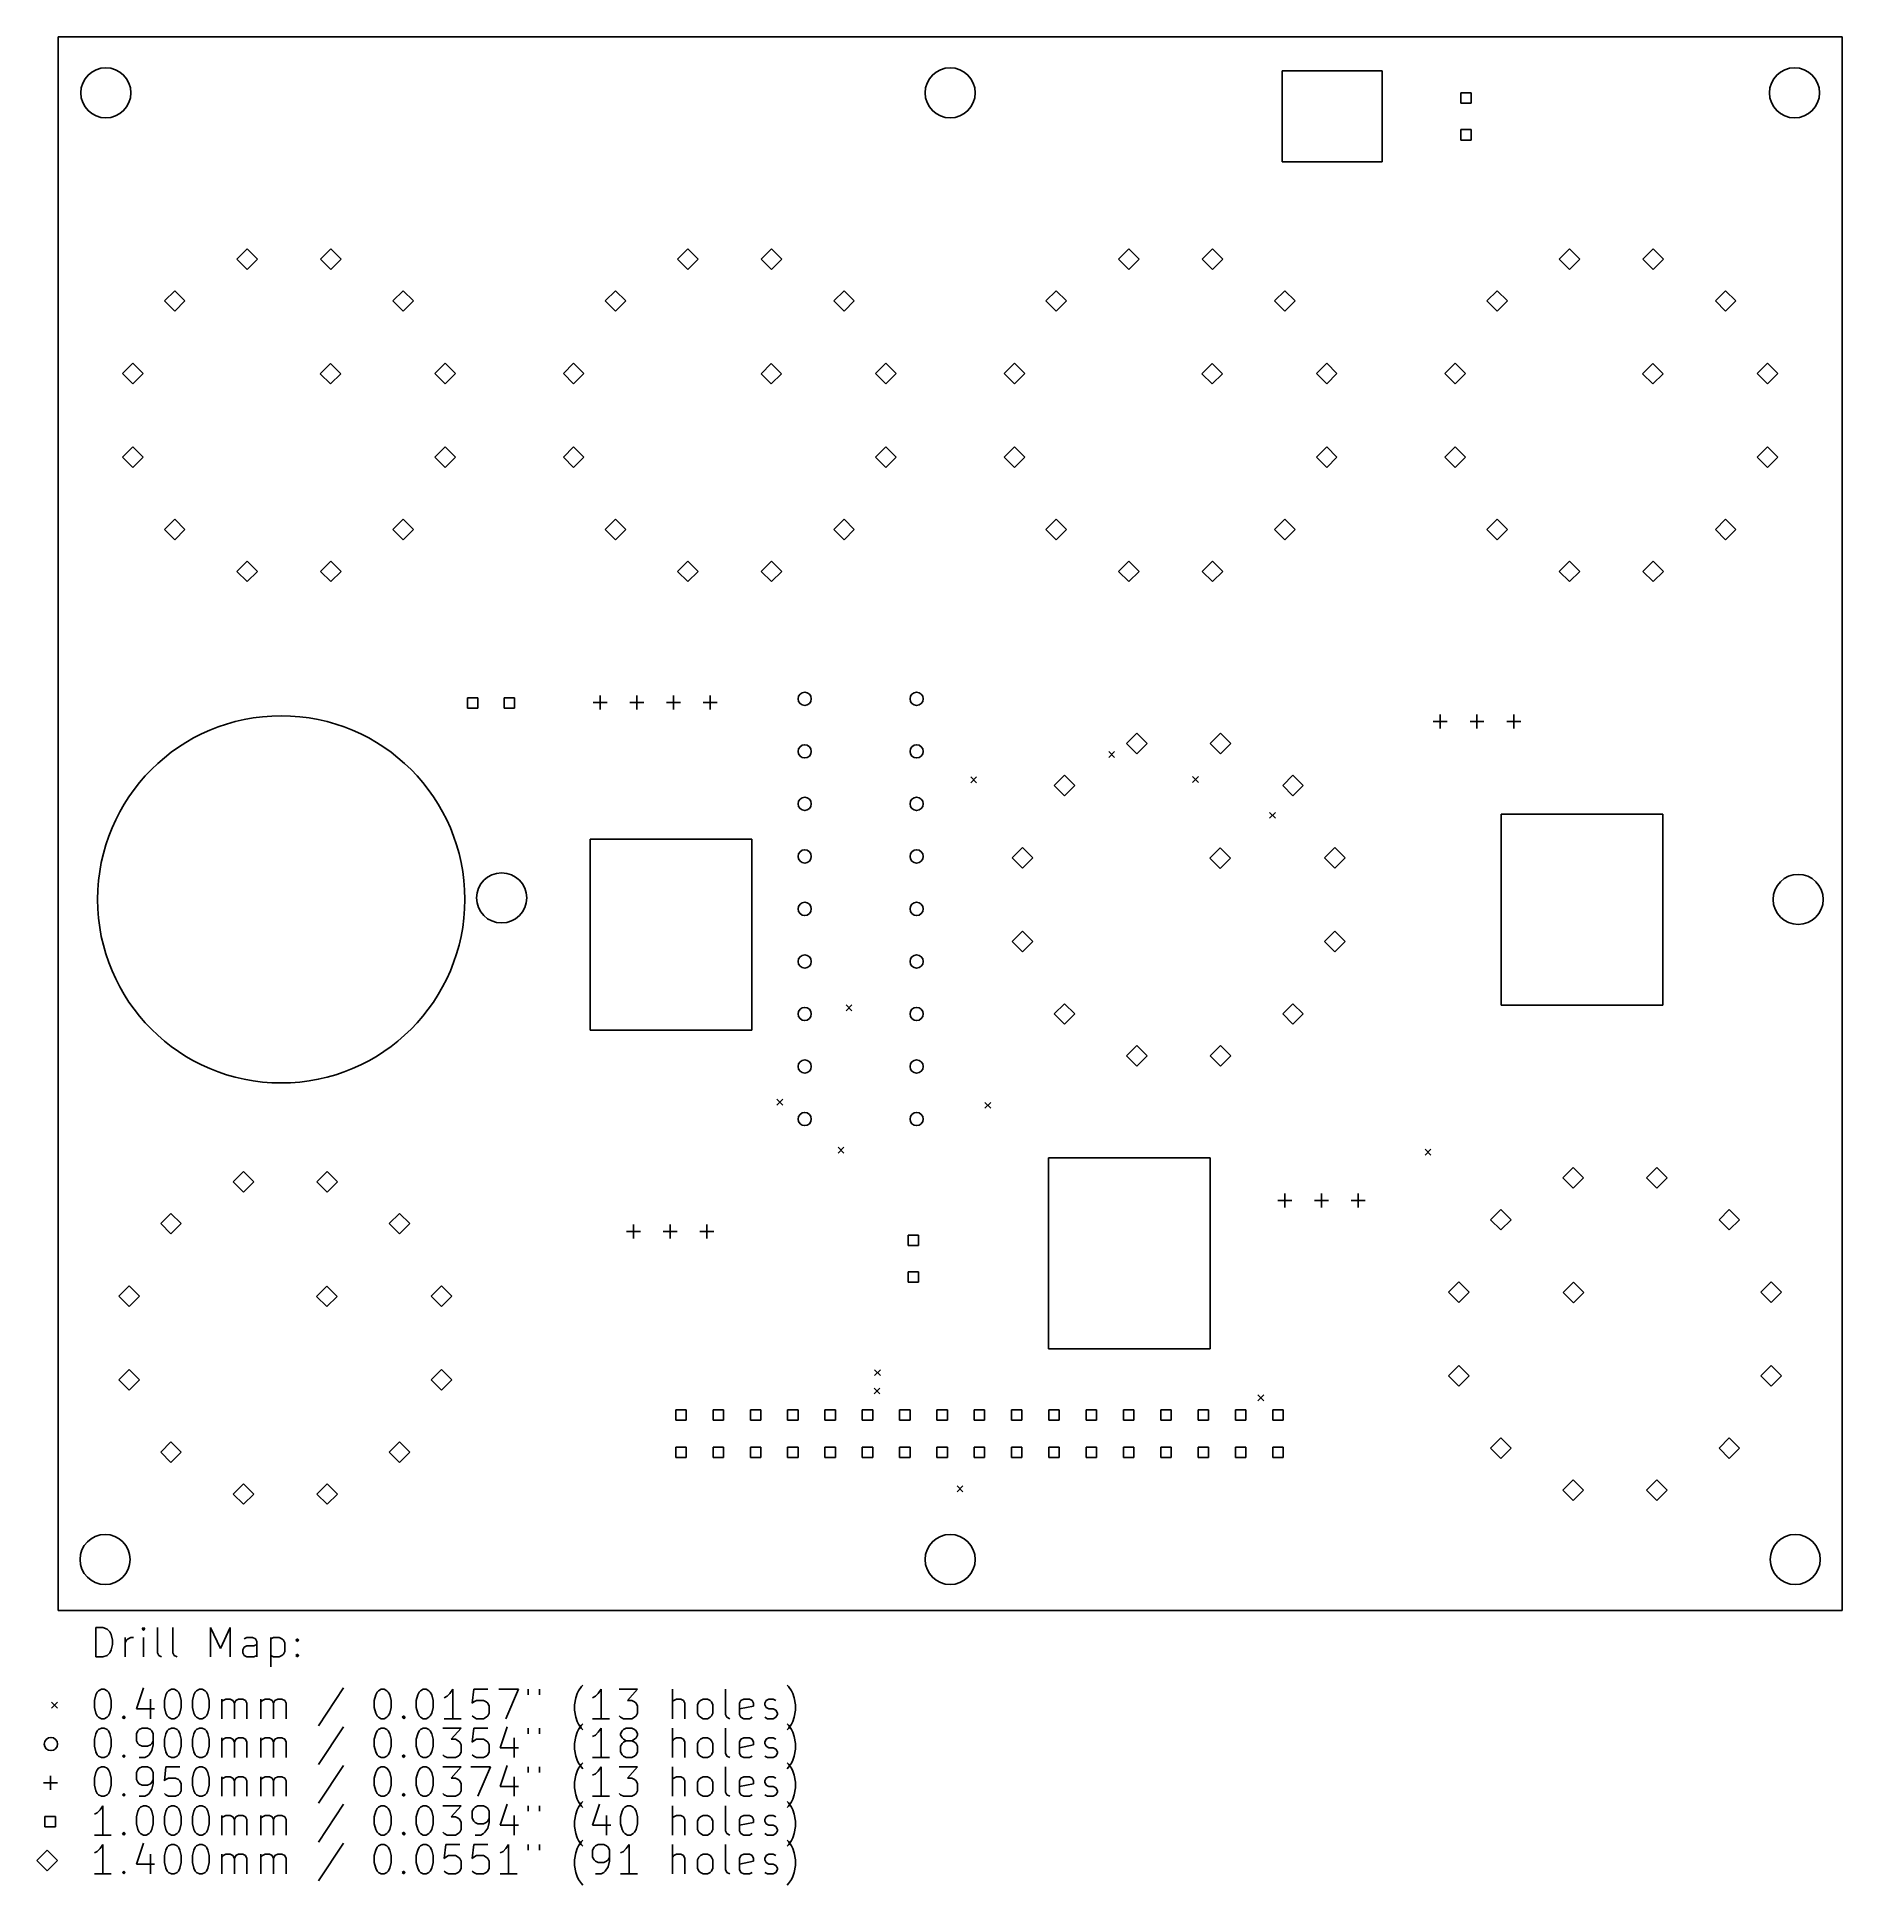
# Model space of a CAD drawing. Extents: x 66 to 189, y -161 to -36.
import ezdxf

# ---------------------------------------------------------------- set-up
doc = ezdxf.new("R2010")
doc.units = 0
doc.layers.add('BLACK', color=7, linetype='CONTINUOUS')

msp = doc.modelspace()

# ---------------------------------------------------------------- linework, layer by layer
at = {"layer": 'BLACK', "linetype": 'CONTINUOUS'}
for p, q in [((67.4, -35.6), (188.8, -35.6)), ((67.4, -142.7), (67.4, -35.6)), ((188.8, -35.6), (188.8, -142.7)), ((150.7, -37.9), (157.5, -37.9)), ((150.7, -44.1), (150.7, -37.9)), ((157.5, -37.9), (157.5, -44.1)), ((163.553557, -39.406443), (162.846443, -39.406443)), ((162.846443, -39.406443), (162.846443, -40.113557)), ((162.846443, -40.113557), (163.553557, -40.113557)), ((163.553557, -40.113557), (163.553557, -39.406443)), ((163.553557, -41.906443), (162.846443, -41.906443)), ((162.846443, -41.906443), (162.846443, -42.613557)), ((162.846443, -42.613557), (163.553557, -42.613557)), ((163.553557, -42.613557), (163.553557, -41.906443)), ((157.5, -44.1), (150.7, -44.1)), ((80.253, -50.022), (79.553, -50.722)), ((80.953, -50.722), (80.253, -50.022)), ((85.947, -50.022), (85.247, -50.722)), ((86.647, -50.722), (85.947, -50.022)), ((110.253, -50.022), (109.553, -50.722)), ((110.953, -50.722), (110.253, -50.022)), ((115.947, -50.022), (115.247, -50.722)), ((116.647, -50.722), (115.947, -50.022)), ((140.253, -50.022), (139.553, -50.722)), ((140.953, -50.722), (140.253, -50.022)), ((145.947, -50.022), (145.247, -50.722)), ((146.647, -50.722), (145.947, -50.022)), ((170.253, -50.022), (169.553, -50.722)), ((170.953, -50.722), (170.253, -50.022)), ((175.947, -50.022), (175.247, -50.722)), ((176.647, -50.722), (175.947, -50.022)), ((79.553, -50.722), (80.253, -51.422)), ((80.253, -51.422), (80.953, -50.722)), ((85.247, -50.722), (85.947, -51.422)), ((85.947, -51.422), (86.647, -50.722)), ((109.553, -50.722), (110.253, -51.422)), ((110.253, -51.422), (110.953, -50.722)), ((115.247, -50.722), (115.947, -51.422)), ((115.947, -51.422), (116.647, -50.722)), ((139.553, -50.722), (140.253, -51.422)), ((140.253, -51.422), (140.953, -50.722)), ((145.247, -50.722), (145.947, -51.422)), ((145.947, -51.422), (146.647, -50.722)), ((169.553, -50.722), (170.253, -51.422)), ((170.253, -51.422), (170.953, -50.722)), ((175.247, -50.722), (175.947, -51.422)), ((175.947, -51.422), (176.647, -50.722)), ((75.322, -52.869), (74.622, -53.569)), ((74.622, -53.569), (75.322, -54.269)), ((76.022, -53.569), (75.322, -52.869)), ((75.322, -54.269), (76.022, -53.569)), ((90.878, -52.869), (90.178, -53.569)), ((90.178, -53.569), (90.878, -54.269)), ((91.578, -53.569), (90.878, -52.869)), ((90.878, -54.269), (91.578, -53.569)), ((105.322, -52.869), (104.622, -53.569)), ((104.622, -53.569), (105.322, -54.269)), ((106.022, -53.569), (105.322, -52.869)), ((105.322, -54.269), (106.022, -53.569)), ((120.878, -52.869), (120.178, -53.569)), ((120.178, -53.569), (120.878, -54.269)), ((121.578, -53.569), (120.878, -52.869)), ((120.878, -54.269), (121.578, -53.569)), ((135.322, -52.869), (134.622, -53.569)), ((134.622, -53.569), (135.322, -54.269)), ((136.022, -53.569), (135.322, -52.869)), ((135.322, -54.269), (136.022, -53.569)), ((150.878, -52.869), (150.178, -53.569)), ((150.178, -53.569), (150.878, -54.269)), ((151.578, -53.569), (150.878, -52.869)), ((150.878, -54.269), (151.578, -53.569)), ((165.322, -52.869), (164.622, -53.569)), ((164.622, -53.569), (165.322, -54.269)), ((166.022, -53.569), (165.322, -52.869)), ((165.322, -54.269), (166.022, -53.569)), ((180.878, -52.869), (180.178, -53.569)), ((180.178, -53.569), (180.878, -54.269)), ((181.578, -53.569), (180.878, -52.869)), ((180.878, -54.269), (181.578, -53.569)), ((72.475, -57.8), (71.775, -58.5)), ((73.175, -58.5), (72.475, -57.8)), ((85.928, -57.819), (85.228, -58.519)), ((86.628, -58.519), (85.928, -57.819)), ((93.725, -57.8), (93.025, -58.5)), ((94.425, -58.5), (93.725, -57.8)), ((102.475, -57.8), (101.775, -58.5)), ((103.175, -58.5), (102.475, -57.8)), ((115.928, -57.819), (115.228, -58.519)), ((116.628, -58.519), (115.928, -57.819)), ((123.725, -57.8), (123.025, -58.5)), ((124.425, -58.5), (123.725, -57.8)), ((132.475, -57.8), (131.775, -58.5)), ((133.175, -58.5), (132.475, -57.8)), ((145.928, -57.819), (145.228, -58.519)), ((146.628, -58.519), (145.928, -57.819)), ((153.725, -57.8), (153.025, -58.5)), ((154.425, -58.5), (153.725, -57.8)), ((162.475, -57.8), (161.775, -58.5)), ((163.175, -58.5), (162.475, -57.8)), ((175.928, -57.819), (175.228, -58.519)), ((176.628, -58.519), (175.928, -57.819)), ((183.725, -57.8), (183.025, -58.5)), ((184.425, -58.5), (183.725, -57.8)), ((71.775, -58.5), (72.475, -59.2)), ((72.475, -59.2), (73.175, -58.5)), ((85.228, -58.519), (85.928, -59.219)), ((85.928, -59.219), (86.628, -58.519)), ((93.025, -58.5), (93.725, -59.2)), ((93.725, -59.2), (94.425, -58.5)), ((101.775, -58.5), (102.475, -59.2)), ((102.475, -59.2), (103.175, -58.5)), ((115.228, -58.519), (115.928, -59.219)), ((115.928, -59.219), (116.628, -58.519)), ((123.025, -58.5), (123.725, -59.2)), ((123.725, -59.2), (124.425, -58.5)), ((131.775, -58.5), (132.475, -59.2)), ((132.475, -59.2), (133.175, -58.5)), ((145.228, -58.519), (145.928, -59.219)), ((145.928, -59.219), (146.628, -58.519)), ((153.025, -58.5), (153.725, -59.2)), ((153.725, -59.2), (154.425, -58.5)), ((161.775, -58.5), (162.475, -59.2)), ((162.475, -59.2), (163.175, -58.5)), ((175.228, -58.519), (175.928, -59.219)), ((175.928, -59.219), (176.628, -58.519)), ((183.025, -58.5), (183.725, -59.2)), ((183.725, -59.2), (184.425, -58.5)), ((72.475, -63.494), (71.775, -64.194)), ((73.175, -64.194), (72.475, -63.494)), ((93.725, -63.494), (93.025, -64.194)), ((94.425, -64.194), (93.725, -63.494)), ((102.475, -63.494), (101.775, -64.194)), ((103.175, -64.194), (102.475, -63.494)), ((123.725, -63.494), (123.025, -64.194)), ((124.425, -64.194), (123.725, -63.494)), ((132.475, -63.494), (131.775, -64.194)), ((133.175, -64.194), (132.475, -63.494)), ((153.725, -63.494), (153.025, -64.194)), ((154.425, -64.194), (153.725, -63.494)), ((162.475, -63.494), (161.775, -64.194)), ((163.175, -64.194), (162.475, -63.494)), ((183.725, -63.494), (183.025, -64.194)), ((184.425, -64.194), (183.725, -63.494)), ((71.775, -64.194), (72.475, -64.894)), ((72.475, -64.894), (73.175, -64.194)), ((93.025, -64.194), (93.725, -64.894)), ((93.725, -64.894), (94.425, -64.194)), ((101.775, -64.194), (102.475, -64.894)), ((102.475, -64.894), (103.175, -64.194)), ((123.025, -64.194), (123.725, -64.894)), ((123.725, -64.894), (124.425, -64.194)), ((131.775, -64.194), (132.475, -64.894)), ((132.475, -64.894), (133.175, -64.194)), ((153.025, -64.194), (153.725, -64.894)), ((153.725, -64.894), (154.425, -64.194)), ((161.775, -64.194), (162.475, -64.894)), ((162.475, -64.894), (163.175, -64.194)), ((183.025, -64.194), (183.725, -64.894)), ((183.725, -64.894), (184.425, -64.194)), ((75.322, -68.425), (74.622, -69.125)), ((74.622, -69.125), (75.322, -69.825)), ((76.022, -69.125), (75.322, -68.425)), ((75.322, -69.825), (76.022, -69.125)), ((90.878, -68.425), (90.178, -69.125)), ((90.178, -69.125), (90.878, -69.825)), ((91.578, -69.125), (90.878, -68.425)), ((90.878, -69.825), (91.578, -69.125)), ((105.322, -68.425), (104.622, -69.125)), ((104.622, -69.125), (105.322, -69.825)), ((106.022, -69.125), (105.322, -68.425)), ((105.322, -69.825), (106.022, -69.125)), ((120.878, -68.425), (120.178, -69.125)), ((120.178, -69.125), (120.878, -69.825)), ((121.578, -69.125), (120.878, -68.425)), ((120.878, -69.825), (121.578, -69.125)), ((135.322, -68.425), (134.622, -69.125)), ((134.622, -69.125), (135.322, -69.825)), ((136.022, -69.125), (135.322, -68.425)), ((135.322, -69.825), (136.022, -69.125)), ((150.878, -68.425), (150.178, -69.125)), ((150.178, -69.125), (150.878, -69.825)), ((151.578, -69.125), (150.878, -68.425)), ((150.878, -69.825), (151.578, -69.125)), ((165.322, -68.425), (164.622, -69.125)), ((164.622, -69.125), (165.322, -69.825)), ((166.022, -69.125), (165.322, -68.425)), ((165.322, -69.825), (166.022, -69.125)), ((180.878, -68.425), (180.178, -69.125)), ((180.178, -69.125), (180.878, -69.825)), ((181.578, -69.125), (180.878, -68.425)), ((180.878, -69.825), (181.578, -69.125)), ((80.253, -71.272), (79.553, -71.972)), ((80.953, -71.972), (80.253, -71.272)), ((85.947, -71.272), (85.247, -71.972)), ((86.647, -71.972), (85.947, -71.272)), ((110.253, -71.272), (109.553, -71.972)), ((110.953, -71.972), (110.253, -71.272)), ((115.947, -71.272), (115.247, -71.972)), ((116.647, -71.972), (115.947, -71.272)), ((140.253, -71.272), (139.553, -71.972)), ((140.953, -71.972), (140.253, -71.272)), ((145.947, -71.272), (145.247, -71.972)), ((146.647, -71.972), (145.947, -71.272)), ((170.253, -71.272), (169.553, -71.972)), ((170.953, -71.972), (170.253, -71.272)), ((175.947, -71.272), (175.247, -71.972)), ((176.647, -71.972), (175.947, -71.272)), ((79.553, -71.972), (80.253, -72.672)), ((80.253, -72.672), (80.953, -71.972)), ((85.247, -71.972), (85.947, -72.672)), ((85.947, -72.672), (86.647, -71.972)), ((109.553, -71.972), (110.253, -72.672)), ((110.253, -72.672), (110.953, -71.972)), ((115.247, -71.972), (115.947, -72.672)), ((115.947, -72.672), (116.647, -71.972)), ((139.553, -71.972), (140.253, -72.672)), ((140.253, -72.672), (140.953, -71.972)), ((145.247, -71.972), (145.947, -72.672)), ((145.947, -72.672), (146.647, -71.972)), ((169.553, -71.972), (170.253, -72.672)), ((170.253, -72.672), (170.953, -71.972)), ((175.247, -71.972), (175.947, -72.672)), ((175.947, -72.672), (176.647, -71.972)), ((104.275, -80.425), (104.275, -81.375)), ((106.775, -80.425), (106.775, -81.375)), ((109.275, -80.425), (109.275, -81.375)), ((111.775, -80.425), (111.775, -81.375)), ((95.953557, -80.571443), (95.246443, -80.571443)), ((95.246443, -80.571443), (95.246443, -81.278557)), ((95.246443, -81.278557), (95.953557, -81.278557)), ((95.953557, -81.278557), (95.953557, -80.571443)), ((98.453557, -80.571443), (97.746443, -80.571443)), ((97.746443, -80.571443), (97.746443, -81.278557)), ((97.746443, -81.278557), (98.453557, -81.278557)), ((98.453557, -81.278557), (98.453557, -80.571443)), ((103.8, -80.9), (104.75, -80.9)), ((106.3, -80.9), (107.25, -80.9)), ((108.8, -80.9), (109.75, -80.9)), ((111.3, -80.9), (112.25, -80.9)), ((161.455, -81.725), (161.455, -82.675)), ((163.955, -81.725), (163.955, -82.675)), ((166.455, -81.725), (166.455, -82.675)), ((140.806, -82.997), (140.106, -83.697)), ((141.506, -83.697), (140.806, -82.997)), ((146.5, -82.997), (145.8, -83.697)), ((147.2, -83.697), (146.5, -82.997)), ((160.98, -82.2), (161.93, -82.2)), ((163.48, -82.2), (164.43, -82.2)), ((165.98, -82.2), (166.93, -82.2)), ((138.8939, -84.2412), (139.2939, -84.6412)), ((139.2939, -84.2412), (138.8939, -84.6412)), ((140.106, -83.697), (140.806, -84.397)), ((140.806, -84.397), (141.506, -83.697)), ((145.8, -83.697), (146.5, -84.397)), ((146.5, -84.397), (147.2, -83.697)), ((129.5001, -85.968), (129.9001, -86.368)), ((129.9001, -85.968), (129.5001, -86.368)), ((135.875, -85.844), (135.175, -86.544)), ((135.175, -86.544), (135.875, -87.244)), ((136.575, -86.544), (135.875, -85.844)), ((135.875, -87.244), (136.575, -86.544)), ((144.5962, -85.9395), (144.9962, -86.3395)), ((144.9962, -85.9395), (144.5962, -86.3395)), ((151.431, -85.844), (150.731, -86.544)), ((150.731, -86.544), (151.431, -87.244)), ((152.131, -86.544), (151.431, -85.844)), ((151.431, -87.244), (152.131, -86.544)), ((149.8369, -88.376), (150.2369, -88.776)), ((150.2369, -88.376), (149.8369, -88.776)), ((165.6, -88.5), (176.6, -88.5)), ((165.6, -101.5), (165.6, -88.5)), ((176.6, -88.5), (176.6, -101.5)), ((103.6, -90.2), (114.6, -90.2)), ((103.6, -103.2), (103.6, -90.2)), ((114.6, -90.2), (114.6, -103.2)), ((133.028, -90.775), (132.328, -91.475)), ((132.328, -91.475), (133.028, -92.175)), ((133.728, -91.475), (133.028, -90.775)), ((133.028, -92.175), (133.728, -91.475)), ((146.481, -90.794), (145.781, -91.494)), ((145.781, -91.494), (146.481, -92.194)), ((147.181, -91.494), (146.481, -90.794)), ((146.481, -92.194), (147.181, -91.494)), ((154.278, -90.775), (153.578, -91.475)), ((153.578, -91.475), (154.278, -92.175)), ((154.978, -91.475), (154.278, -90.775)), ((154.278, -92.175), (154.978, -91.475)), ((133.028, -96.469), (132.328, -97.169)), ((133.728, -97.169), (133.028, -96.469)), ((154.278, -96.469), (153.578, -97.169)), ((154.978, -97.169), (154.278, -96.469)), ((132.328, -97.169), (133.028, -97.869)), ((133.028, -97.869), (133.728, -97.169)), ((153.578, -97.169), (154.278, -97.869)), ((154.278, -97.869), (154.978, -97.169)), ((121.0156, -101.4861), (121.4156, -101.8861)), ((121.4156, -101.4861), (121.0156, -101.8861)), ((135.875, -101.4), (135.175, -102.1)), ((136.575, -102.1), (135.875, -101.4)), ((151.431, -101.4), (150.731, -102.1)), ((152.131, -102.1), (151.431, -101.4)), ((176.6, -101.5), (165.6, -101.5)), ((135.175, -102.1), (135.875, -102.8)), ((135.875, -102.8), (136.575, -102.1)), ((150.731, -102.1), (151.431, -102.8)), ((151.431, -102.8), (152.131, -102.1)), ((114.6, -103.2), (103.6, -103.2)), ((140.806, -104.247), (140.106, -104.947)), ((141.506, -104.947), (140.806, -104.247)), ((146.5, -104.247), (145.8, -104.947)), ((147.2, -104.947), (146.5, -104.247)), ((140.106, -104.947), (140.806, -105.647)), ((140.806, -105.647), (141.506, -104.947)), ((145.8, -104.947), (146.5, -105.647)), ((146.5, -105.647), (147.2, -104.947)), ((116.3124, -107.904), (116.7124, -108.304)), ((116.7124, -107.904), (116.3124, -108.304)), ((130.4633, -108.1142), (130.8633, -108.5142)), ((130.8633, -108.1142), (130.4633, -108.5142)), ((120.4714, -111.1654), (120.8714, -111.5654)), ((120.8714, -111.1654), (120.4714, -111.5654)), ((134.8, -111.9), (145.8, -111.9)), ((134.8, -124.9), (134.8, -111.9)), ((145.8, -111.9), (145.8, -124.9)), ((160.424, -111.3023), (160.824, -111.7023)), ((160.824, -111.3023), (160.424, -111.7023)), ((80.003, -112.822), (79.303, -113.522)), ((80.703, -113.522), (80.003, -112.822)), ((85.697, -112.822), (84.997, -113.522)), ((86.397, -113.522), (85.697, -112.822)), ((170.503, -112.553), (169.803, -113.253)), ((171.203, -113.253), (170.503, -112.553)), ((176.197, -112.553), (175.497, -113.253)), ((176.897, -113.253), (176.197, -112.553)), ((79.303, -113.522), (80.003, -114.222)), ((80.003, -114.222), (80.703, -113.522)), ((84.997, -113.522), (85.697, -114.222)), ((85.697, -114.222), (86.397, -113.522)), ((150.875, -114.325), (150.875, -115.275)), ((153.375, -114.325), (153.375, -115.275)), ((155.875, -114.325), (155.875, -115.275)), ((169.803, -113.253), (170.503, -113.953)), ((170.503, -113.953), (171.203, -113.253)), ((175.497, -113.253), (176.197, -113.953)), ((176.197, -113.953), (176.897, -113.253)), ((75.072, -115.669), (74.372, -116.369)), ((75.772, -116.369), (75.072, -115.669)), ((90.628, -115.669), (89.928, -116.369)), ((91.328, -116.369), (90.628, -115.669)), ((150.4, -114.8), (151.35, -114.8)), ((152.9, -114.8), (153.85, -114.8)), ((155.4, -114.8), (156.35, -114.8)), ((165.572, -115.4), (164.872, -116.1)), ((166.272, -116.1), (165.572, -115.4)), ((181.128, -115.4), (180.428, -116.1)), ((181.828, -116.1), (181.128, -115.4)), ((74.372, -116.369), (75.072, -117.069)), ((75.072, -117.069), (75.772, -116.369)), ((89.928, -116.369), (90.628, -117.069)), ((90.628, -117.069), (91.328, -116.369)), ((106.075, -116.9), (107.025, -116.9)), ((106.55, -116.425), (106.55, -117.375)), ((108.575, -116.9), (109.525, -116.9)), ((109.05, -116.425), (109.05, -117.375)), ((111.075, -116.9), (112.025, -116.9)), ((111.55, -116.425), (111.55, -117.375)), ((164.872, -116.1), (165.572, -116.8)), ((165.572, -116.8), (166.272, -116.1)), ((180.428, -116.1), (181.128, -116.8)), ((181.128, -116.8), (181.828, -116.1)), ((125.953557, -117.146443), (125.246443, -117.146443)), ((125.246443, -117.146443), (125.246443, -117.853557)), ((125.246443, -117.853557), (125.953557, -117.853557)), ((125.953557, -117.853557), (125.953557, -117.146443)), ((72.225, -120.6), (71.525, -121.3)), ((72.925, -121.3), (72.225, -120.6)), ((85.678, -120.619), (84.978, -121.319)), ((86.378, -121.319), (85.678, -120.619)), ((93.475, -120.6), (92.775, -121.3)), ((94.175, -121.3), (93.475, -120.6)), ((125.953557, -119.646443), (125.246443, -119.646443)), ((125.246443, -119.646443), (125.246443, -120.353557)), ((125.246443, -120.353557), (125.953557, -120.353557)), ((125.953557, -120.353557), (125.953557, -119.646443)), ((162.725, -120.331), (162.025, -121.031)), ((163.425, -121.031), (162.725, -120.331)), ((170.522, -120.35), (169.822, -121.05)), ((171.222, -121.05), (170.522, -120.35)), ((183.975, -120.331), (183.275, -121.031)), ((184.675, -121.031), (183.975, -120.331)), ((71.525, -121.3), (72.225, -122)), ((72.225, -122), (72.925, -121.3)), ((84.978, -121.319), (85.678, -122.019)), ((85.678, -122.019), (86.378, -121.319)), ((92.775, -121.3), (93.475, -122)), ((93.475, -122), (94.175, -121.3)), ((162.025, -121.031), (162.725, -121.731)), ((162.725, -121.731), (163.425, -121.031)), ((169.822, -121.05), (170.522, -121.75)), ((170.522, -121.75), (171.222, -121.05)), ((183.275, -121.031), (183.975, -121.731)), ((183.975, -121.731), (184.675, -121.031)), ((145.8, -124.9), (134.8, -124.9)), ((72.225, -126.294), (71.525, -126.994)), ((71.525, -126.994), (72.225, -127.694)), ((72.925, -126.994), (72.225, -126.294)), ((72.225, -127.694), (72.925, -126.994)), ((93.475, -126.294), (92.775, -126.994)), ((92.775, -126.994), (93.475, -127.694)), ((94.175, -126.994), (93.475, -126.294)), ((93.475, -127.694), (94.175, -126.994)), ((122.9497, -126.316), (123.3497, -126.716)), ((123.3497, -126.316), (122.9497, -126.716)), ((162.725, -126.025), (162.025, -126.725)), ((162.025, -126.725), (162.725, -127.425)), ((163.425, -126.725), (162.725, -126.025)), ((162.725, -127.425), (163.425, -126.725)), ((183.975, -126.025), (183.275, -126.725)), ((183.275, -126.725), (183.975, -127.425)), ((184.675, -126.725), (183.975, -126.025)), ((183.975, -127.425), (184.675, -126.725)), ((122.9237, -127.5569), (123.3237, -127.9569)), ((123.3237, -127.5569), (122.9237, -127.9569)), ((149.0391, -128.0233), (149.4391, -128.4233)), ((149.4391, -128.0233), (149.0391, -128.4233)), ((110.128557, -129.046443), (109.421443, -129.046443)), ((109.421443, -129.046443), (109.421443, -129.753557)), ((110.128557, -129.753557), (110.128557, -129.046443)), ((112.668557, -129.046443), (111.961443, -129.046443)), ((111.961443, -129.046443), (111.961443, -129.753557)), ((112.668557, -129.753557), (112.668557, -129.046443)), ((115.208557, -129.046443), (114.501443, -129.046443)), ((114.501443, -129.046443), (114.501443, -129.753557)), ((115.208557, -129.753557), (115.208557, -129.046443)), ((117.748557, -129.046443), (117.041443, -129.046443)), ((117.041443, -129.046443), (117.041443, -129.753557)), ((117.748557, -129.753557), (117.748557, -129.046443)), ((120.288557, -129.046443), (119.581443, -129.046443)), ((119.581443, -129.046443), (119.581443, -129.753557)), ((120.288557, -129.753557), (120.288557, -129.046443)), ((122.828557, -129.046443), (122.121443, -129.046443)), ((122.121443, -129.046443), (122.121443, -129.753557)), ((122.828557, -129.753557), (122.828557, -129.046443)), ((125.368557, -129.046443), (124.661443, -129.046443)), ((124.661443, -129.046443), (124.661443, -129.753557)), ((125.368557, -129.753557), (125.368557, -129.046443)), ((127.908557, -129.046443), (127.201443, -129.046443)), ((127.201443, -129.046443), (127.201443, -129.753557)), ((127.908557, -129.753557), (127.908557, -129.046443)), ((130.448557, -129.046443), (129.741443, -129.046443)), ((129.741443, -129.046443), (129.741443, -129.753557)), ((130.448557, -129.753557), (130.448557, -129.046443)), ((132.988557, -129.046443), (132.281443, -129.046443)), ((132.281443, -129.046443), (132.281443, -129.753557)), ((132.988557, -129.753557), (132.988557, -129.046443)), ((135.528557, -129.046443), (134.821443, -129.046443)), ((134.821443, -129.046443), (134.821443, -129.753557)), ((135.528557, -129.753557), (135.528557, -129.046443)), ((138.068557, -129.046443), (137.361443, -129.046443)), ((137.361443, -129.046443), (137.361443, -129.753557)), ((138.068557, -129.753557), (138.068557, -129.046443)), ((140.608557, -129.046443), (139.901443, -129.046443)), ((139.901443, -129.046443), (139.901443, -129.753557)), ((140.608557, -129.753557), (140.608557, -129.046443)), ((143.148557, -129.046443), (142.441443, -129.046443)), ((142.441443, -129.046443), (142.441443, -129.753557)), ((143.148557, -129.753557), (143.148557, -129.046443)), ((145.688557, -129.046443), (144.981443, -129.046443)), ((144.981443, -129.046443), (144.981443, -129.753557)), ((145.688557, -129.753557), (145.688557, -129.046443)), ((148.228557, -129.046443), (147.521443, -129.046443)), ((147.521443, -129.046443), (147.521443, -129.753557)), ((148.228557, -129.753557), (148.228557, -129.046443)), ((150.768557, -129.046443), (150.061443, -129.046443)), ((150.061443, -129.046443), (150.061443, -129.753557)), ((150.768557, -129.753557), (150.768557, -129.046443)), ((109.421443, -129.753557), (110.128557, -129.753557)), ((111.961443, -129.753557), (112.668557, -129.753557)), ((114.501443, -129.753557), (115.208557, -129.753557)), ((117.041443, -129.753557), (117.748557, -129.753557)), ((119.581443, -129.753557), (120.288557, -129.753557)), ((122.121443, -129.753557), (122.828557, -129.753557)), ((124.661443, -129.753557), (125.368557, -129.753557)), ((127.201443, -129.753557), (127.908557, -129.753557)), ((129.741443, -129.753557), (130.448557, -129.753557)), ((132.281443, -129.753557), (132.988557, -129.753557)), ((134.821443, -129.753557), (135.528557, -129.753557)), ((137.361443, -129.753557), (138.068557, -129.753557)), ((139.901443, -129.753557), (140.608557, -129.753557)), ((142.441443, -129.753557), (143.148557, -129.753557)), ((144.981443, -129.753557), (145.688557, -129.753557)), ((147.521443, -129.753557), (148.228557, -129.753557)), ((150.061443, -129.753557), (150.768557, -129.753557)), ((75.072, -131.225), (74.372, -131.925)), ((74.372, -131.925), (75.072, -132.625)), ((75.772, -131.925), (75.072, -131.225)), ((75.072, -132.625), (75.772, -131.925)), ((90.628, -131.225), (89.928, -131.925)), ((89.928, -131.925), (90.628, -132.625)), ((91.328, -131.925), (90.628, -131.225)), ((90.628, -132.625), (91.328, -131.925)), ((110.128557, -131.586443), (109.421443, -131.586443)), ((109.421443, -131.586443), (109.421443, -132.293557)), ((110.128557, -132.293557), (110.128557, -131.586443)), ((112.668557, -131.586443), (111.961443, -131.586443)), ((111.961443, -131.586443), (111.961443, -132.293557)), ((112.668557, -132.293557), (112.668557, -131.586443)), ((115.208557, -131.586443), (114.501443, -131.586443)), ((114.501443, -131.586443), (114.501443, -132.293557)), ((115.208557, -132.293557), (115.208557, -131.586443)), ((117.748557, -131.586443), (117.041443, -131.586443)), ((117.041443, -131.586443), (117.041443, -132.293557)), ((117.748557, -132.293557), (117.748557, -131.586443)), ((120.288557, -131.586443), (119.581443, -131.586443)), ((119.581443, -131.586443), (119.581443, -132.293557)), ((120.288557, -132.293557), (120.288557, -131.586443)), ((122.828557, -131.586443), (122.121443, -131.586443)), ((122.121443, -131.586443), (122.121443, -132.293557)), ((122.828557, -132.293557), (122.828557, -131.586443)), ((125.368557, -131.586443), (124.661443, -131.586443)), ((124.661443, -131.586443), (124.661443, -132.293557)), ((125.368557, -132.293557), (125.368557, -131.586443)), ((127.908557, -131.586443), (127.201443, -131.586443)), ((127.201443, -131.586443), (127.201443, -132.293557)), ((127.908557, -132.293557), (127.908557, -131.586443)), ((130.448557, -131.586443), (129.741443, -131.586443)), ((129.741443, -131.586443), (129.741443, -132.293557)), ((130.448557, -132.293557), (130.448557, -131.586443)), ((132.988557, -131.586443), (132.281443, -131.586443)), ((132.281443, -131.586443), (132.281443, -132.293557)), ((132.988557, -132.293557), (132.988557, -131.586443)), ((135.528557, -131.586443), (134.821443, -131.586443)), ((134.821443, -131.586443), (134.821443, -132.293557)), ((135.528557, -132.293557), (135.528557, -131.586443)), ((138.068557, -131.586443), (137.361443, -131.586443)), ((137.361443, -131.586443), (137.361443, -132.293557)), ((138.068557, -132.293557), (138.068557, -131.586443)), ((140.608557, -131.586443), (139.901443, -131.586443)), ((139.901443, -131.586443), (139.901443, -132.293557)), ((140.608557, -132.293557), (140.608557, -131.586443)), ((143.148557, -131.586443), (142.441443, -131.586443)), ((142.441443, -131.586443), (142.441443, -132.293557)), ((143.148557, -132.293557), (143.148557, -131.586443)), ((145.688557, -131.586443), (144.981443, -131.586443)), ((144.981443, -131.586443), (144.981443, -132.293557)), ((145.688557, -132.293557), (145.688557, -131.586443)), ((148.228557, -131.586443), (147.521443, -131.586443)), ((147.521443, -131.586443), (147.521443, -132.293557)), ((148.228557, -132.293557), (148.228557, -131.586443)), ((150.768557, -131.586443), (150.061443, -131.586443)), ((150.061443, -131.586443), (150.061443, -132.293557)), ((150.768557, -132.293557), (150.768557, -131.586443)), ((165.572, -130.956), (164.872, -131.656)), ((164.872, -131.656), (165.572, -132.356)), ((166.272, -131.656), (165.572, -130.956)), ((165.572, -132.356), (166.272, -131.656)), ((181.128, -130.956), (180.428, -131.656)), ((180.428, -131.656), (181.128, -132.356)), ((181.828, -131.656), (181.128, -130.956)), ((181.128, -132.356), (181.828, -131.656)), ((109.421443, -132.293557), (110.128557, -132.293557)), ((111.961443, -132.293557), (112.668557, -132.293557)), ((114.501443, -132.293557), (115.208557, -132.293557)), ((117.041443, -132.293557), (117.748557, -132.293557)), ((119.581443, -132.293557), (120.288557, -132.293557)), ((122.121443, -132.293557), (122.828557, -132.293557)), ((124.661443, -132.293557), (125.368557, -132.293557)), ((127.201443, -132.293557), (127.908557, -132.293557)), ((129.741443, -132.293557), (130.448557, -132.293557)), ((132.281443, -132.293557), (132.988557, -132.293557)), ((134.821443, -132.293557), (135.528557, -132.293557)), ((137.361443, -132.293557), (138.068557, -132.293557)), ((139.901443, -132.293557), (140.608557, -132.293557)), ((142.441443, -132.293557), (143.148557, -132.293557)), ((144.981443, -132.293557), (145.688557, -132.293557)), ((147.521443, -132.293557), (148.228557, -132.293557)), ((150.061443, -132.293557), (150.768557, -132.293557)), ((80.003, -134.072), (79.303, -134.772)), ((80.703, -134.772), (80.003, -134.072)), ((85.697, -134.072), (84.997, -134.772)), ((86.397, -134.772), (85.697, -134.072)), ((128.5708, -134.2168), (128.9708, -134.6168)), ((128.9708, -134.2168), (128.5708, -134.6168)), ((170.503, -133.803), (169.803, -134.503)), ((169.803, -134.503), (170.503, -135.203)), ((171.203, -134.503), (170.503, -133.803)), ((170.503, -135.203), (171.203, -134.503)), ((176.197, -133.803), (175.497, -134.503)), ((175.497, -134.503), (176.197, -135.203)), ((176.897, -134.503), (176.197, -133.803)), ((176.197, -135.203), (176.897, -134.503)), ((79.303, -134.772), (80.003, -135.472)), ((80.003, -135.472), (80.703, -134.772)), ((84.997, -134.772), (85.697, -135.472)), ((85.697, -135.472), (86.397, -134.772)), ((188.8, -142.7), (67.4, -142.7)), ((69.957768, -145.864838), (69.957768, -143.864838)), ((69.957768, -143.864838), (70.433958, -143.864838)), ((70.433958, -143.864838), (70.719673, -143.960076)), ((70.719673, -143.960076), (70.910149, -144.150552)), ((70.910149, -144.150552), (71.005387, -144.341028)), ((71.005387, -144.341028), (71.100625, -144.72198)), ((71.957768, -145.864838), (71.957768, -144.531504)), ((72.053006, -144.72198), (72.148244, -144.626742)), ((72.148244, -144.626742), (72.33872, -144.531504)), ((72.33872, -144.531504), (72.529197, -144.531504)), ((73.195863, -143.864838), (73.100625, -143.960076)), ((73.100625, -143.960076), (73.195863, -144.055314)), ((73.291101, -143.960076), (73.195863, -143.864838)), ((73.195863, -143.864838), (73.195863, -144.055314)), ((73.195863, -144.055314), (73.291101, -143.960076)), ((73.195863, -145.864838), (73.195863, -144.531504)), ((74.148244, -145.579123), (74.148244, -143.864838)), ((75.195863, -145.579123), (75.195863, -143.864838)), ((77.767292, -145.864838), (77.767292, -143.864838)), ((77.767292, -143.864838), (78.433959, -145.293409)), ((78.433959, -145.293409), (79.100625, -143.864838)), ((79.100625, -143.864838), (79.100625, -145.864838)), ((80.243482, -144.531504), (80.053006, -144.626742)), ((80.624435, -144.531504), (80.243482, -144.531504)), ((80.814911, -144.626742), (80.624435, -144.531504)), ((80.910149, -144.817219), (80.814911, -144.626742)), ((81.86253, -144.531504), (81.86253, -146.531504)), ((81.86253, -144.626742), (82.053006, -144.531504)), ((82.053006, -144.531504), (82.433959, -144.531504)), ((82.433959, -144.531504), (82.624435, -144.626742)), ((82.624435, -144.626742), (82.719673, -144.72198)), ((83.576816, -144.72198), (83.672054, -144.626742)), ((83.672054, -144.626742), (83.767292, -144.72198)), ((83.672054, -144.626742), (83.672054, -144.817219)), ((70.433958, -145.864838), (69.957768, -145.864838)), ((70.719673, -145.7696), (70.433958, -145.864838)), ((70.910149, -145.579123), (70.719673, -145.7696)), ((71.005387, -145.388647), (70.910149, -145.579123)), ((71.100625, -145.007695), (71.005387, -145.388647)), ((71.100625, -144.72198), (71.100625, -145.007695)), ((71.957768, -144.912457), (72.053006, -144.72198)), ((74.243482, -145.7696), (74.148244, -145.579123)), ((74.433958, -145.864838), (74.243482, -145.7696)), ((75.291101, -145.7696), (75.195863, -145.579123)), ((75.481577, -145.864838), (75.291101, -145.7696)), ((79.957768, -145.388647), (80.053006, -145.198171)), ((79.957768, -145.579123), (79.957768, -145.388647)), ((80.053006, -145.7696), (79.957768, -145.579123)), ((80.053006, -145.198171), (80.243482, -145.102933)), ((80.243482, -145.864838), (80.053006, -145.7696)), ((80.243482, -145.102933), (80.719673, -145.102933)), ((80.719673, -145.864838), (80.243482, -145.864838)), ((80.719673, -145.102933), (80.910149, -145.007695)), ((80.910149, -145.7696), (80.719673, -145.864838)), ((80.910149, -145.864838), (80.910149, -144.817219)), ((82.053006, -145.864838), (81.86253, -145.7696)), ((82.433959, -145.864838), (82.053006, -145.864838)), ((82.624435, -145.7696), (82.433959, -145.864838)), ((82.719673, -145.674361), (82.624435, -145.7696)), ((82.719673, -144.72198), (82.814911, -144.912457)), ((82.814911, -145.483885), (82.719673, -145.674361)), ((82.814911, -144.912457), (82.814911, -145.483885)), ((83.672054, -144.817219), (83.576816, -144.72198)), ((83.576816, -145.7696), (83.672054, -145.674361)), ((83.672054, -145.864838), (83.576816, -145.7696)), ((83.767292, -144.72198), (83.672054, -144.817219)), ((83.672054, -145.674361), (83.767292, -145.7696)), ((83.672054, -145.674361), (83.672054, -145.864838)), ((83.767292, -145.7696), (83.672054, -145.864838)), ((69.957768, -148.44579), (70.053006, -148.255314)), ((70.053006, -148.255314), (70.148244, -148.160076)), ((70.148244, -148.160076), (70.33872, -148.064838)), ((70.33872, -148.064838), (70.529197, -148.064838)), ((70.529197, -148.064838), (70.719673, -148.160076)), ((70.719673, -148.160076), (70.814911, -148.255314)), ((70.814911, -148.255314), (70.910149, -148.44579)), ((73.195863, -147.9696), (72.719673, -149.398171)), ((74.719673, -148.44579), (74.814911, -148.255314)), ((74.814911, -148.255314), (74.910149, -148.160076)), ((74.910149, -148.160076), (75.100625, -148.064838)), ((75.100625, -148.064838), (75.291102, -148.064838)), ((75.291102, -148.064838), (75.481578, -148.160076)), ((75.481578, -148.160076), (75.576816, -148.255314)), ((75.576816, -148.255314), (75.672054, -148.44579)), ((76.624435, -148.44579), (76.719673, -148.255314)), ((76.719673, -148.255314), (76.814911, -148.160076)), ((76.814911, -148.160076), (77.005387, -148.064838)), ((77.005387, -148.064838), (77.195864, -148.064838)), ((77.195864, -148.064838), (77.38634, -148.160076)), ((77.38634, -148.160076), (77.481578, -148.255314)), ((77.481578, -148.255314), (77.576816, -148.44579)), ((86.814912, -147.9696), (85.100627, -150.541028)), ((89.005389, -148.44579), (89.100627, -148.255314)), ((89.100627, -148.255314), (89.195865, -148.160076)), ((89.195865, -148.160076), (89.386341, -148.064838)), ((89.386341, -148.064838), (89.576818, -148.064838)), ((89.576818, -148.064838), (89.767294, -148.160076)), ((89.767294, -148.160076), (89.862532, -148.255314)), ((89.862532, -148.255314), (89.95777, -148.44579)), ((91.862532, -148.44579), (91.95777, -148.255314)), ((91.95777, -148.255314), (92.053008, -148.160076)), ((92.053008, -148.160076), (92.243484, -148.064838)), ((92.243484, -148.064838), (92.433961, -148.064838)), ((92.433961, -148.064838), (92.624437, -148.160076)), ((92.624437, -148.160076), (92.719675, -148.255314)), ((92.719675, -148.255314), (92.814913, -148.44579)), ((94.053008, -148.350552), (93.862532, -148.541028)), ((94.243484, -148.064838), (94.053008, -148.350552)), ((94.243484, -150.064838), (94.243484, -148.064838)), ((95.672056, -148.064838), (95.576818, -149.017219)), ((96.624437, -148.064838), (95.672056, -148.064838)), ((97.386342, -148.064838), (98.719675, -148.064838)), ((98.719675, -148.064838), (97.862532, -150.064838)), ((99.386342, -148.064838), (99.386342, -148.44579)), ((100.148247, -148.064838), (100.148247, -148.44579)), ((102.624438, -148.636266), (102.719676, -148.350552)), ((102.719676, -148.350552), (102.814914, -148.160076)), ((102.814914, -148.160076), (103.00539, -147.874361)), ((103.00539, -147.874361), (103.100629, -147.779123)), ((104.148247, -148.350552), (103.957771, -148.541028)), ((104.338723, -148.064838), (104.148247, -148.350552)), ((104.338723, -150.064838), (104.338723, -148.064838)), ((105.576819, -148.064838), (106.814914, -148.064838)), ((106.814914, -148.064838), (106.148247, -148.826742)), ((109.195867, -150.064838), (109.195867, -148.064838)), ((112.814915, -149.779123), (112.814915, -148.064838)), ((117.10063, -147.874361), (117.005392, -147.779123)), ((117.291106, -148.160076), (117.10063, -147.874361)), ((117.386344, -148.350552), (117.291106, -148.160076)), ((117.481582, -148.636266), (117.386344, -148.350552)), ((66.95, -148.95), (67.35, -149.35)), ((67.35, -148.95), (66.95, -149.35)), ((69.86253, -148.826742), (69.957768, -148.44579)), ((69.86253, -149.302933), (69.86253, -148.826742)), ((69.957768, -149.683885), (69.86253, -149.302933)), ((70.053006, -149.874361), (69.957768, -149.683885)), ((70.910149, -149.683885), (70.814911, -149.874361)), ((70.910149, -148.44579), (71.005387, -148.826742)), ((71.005387, -149.302933), (70.910149, -149.683885)), ((71.005387, -148.826742), (71.005387, -149.302933)), ((72.719673, -149.398171), (73.957768, -149.398171)), ((73.672054, -148.731504), (73.672054, -150.064838)), ((74.624435, -148.826742), (74.719673, -148.44579)), ((74.624435, -149.302933), (74.624435, -148.826742)), ((74.719673, -149.683885), (74.624435, -149.302933)), ((74.814911, -149.874361), (74.719673, -149.683885)), ((75.672054, -149.683885), (75.576816, -149.874361)), ((75.672054, -148.44579), (75.767292, -148.826742)), ((75.767292, -149.302933), (75.672054, -149.683885)), ((75.767292, -148.826742), (75.767292, -149.302933)), ((76.529197, -148.826742), (76.624435, -148.44579)), ((76.529197, -149.302933), (76.529197, -148.826742)), ((76.624435, -149.683885), (76.529197, -149.302933)), ((76.719673, -149.874361), (76.624435, -149.683885)), ((77.576816, -149.683885), (77.481578, -149.874361)), ((77.576816, -148.44579), (77.672054, -148.826742)), ((77.672054, -149.302933), (77.576816, -149.683885)), ((77.672054, -148.826742), (77.672054, -149.302933)), ((78.529197, -150.064838), (78.529197, -148.731504)), ((78.529197, -148.92198), (78.624435, -148.826742)), ((78.624435, -148.826742), (78.814911, -148.731504)), ((78.814911, -148.731504), (79.100626, -148.731504)), ((79.100626, -148.731504), (79.291102, -148.826742)), ((79.291102, -148.826742), (79.38634, -149.017219)), ((79.38634, -149.017219), (79.481578, -148.826742)), ((79.38634, -149.017219), (79.38634, -150.064838)), ((79.481578, -148.826742), (79.672054, -148.731504)), ((79.672054, -148.731504), (79.957768, -148.731504)), ((79.957768, -148.731504), (80.148245, -148.826742)), ((80.148245, -148.826742), (80.243483, -149.017219)), ((80.243483, -149.017219), (80.243483, -150.064838)), ((81.195864, -150.064838), (81.195864, -148.731504)), ((81.195864, -148.92198), (81.291102, -148.826742)), ((81.291102, -148.826742), (81.481578, -148.731504)), ((81.481578, -148.731504), (81.767293, -148.731504)), ((81.767293, -148.731504), (81.957769, -148.826742)), ((81.957769, -148.826742), (82.053007, -149.017219)), ((82.053007, -149.017219), (82.148245, -148.826742)), ((82.053007, -149.017219), (82.053007, -150.064838)), ((82.148245, -148.826742), (82.338721, -148.731504)), ((82.338721, -148.731504), (82.624435, -148.731504)), ((82.624435, -148.731504), (82.814912, -148.826742)), ((82.814912, -148.826742), (82.91015, -149.017219)), ((82.91015, -149.017219), (82.91015, -150.064838)), ((88.910151, -148.826742), (89.005389, -148.44579)), ((88.910151, -149.302933), (88.910151, -148.826742)), ((89.005389, -149.683885), (88.910151, -149.302933)), ((89.100627, -149.874361), (89.005389, -149.683885)), ((89.95777, -149.683885), (89.862532, -149.874361)), ((89.95777, -148.44579), (90.053008, -148.826742)), ((90.053008, -149.302933), (89.95777, -149.683885)), ((90.053008, -148.826742), (90.053008, -149.302933)), ((91.767294, -148.826742), (91.862532, -148.44579)), ((91.767294, -149.302933), (91.767294, -148.826742)), ((91.862532, -149.683885), (91.767294, -149.302933)), ((91.95777, -149.874361), (91.862532, -149.683885)), ((92.814913, -149.683885), (92.719675, -149.874361)), ((92.814913, -148.44579), (92.910151, -148.826742)), ((92.910151, -149.302933), (92.814913, -149.683885)), ((92.910151, -148.826742), (92.910151, -149.302933)), ((93.862532, -148.541028), (93.672056, -148.636266)), ((95.576818, -149.017219), (95.672056, -148.92198)), ((95.672056, -148.92198), (95.862532, -148.826742)), ((95.862532, -148.826742), (96.338723, -148.826742)), ((96.338723, -148.826742), (96.529199, -148.92198)), ((96.529199, -148.92198), (96.624437, -149.017219)), ((96.624437, -149.017219), (96.719675, -149.207695)), ((96.719675, -149.683885), (96.624437, -149.874361)), ((96.719675, -149.207695), (96.719675, -149.683885)), ((102.5292, -149.112457), (102.624438, -148.636266)), ((102.5292, -149.493409), (102.5292, -149.112457)), ((102.624438, -149.9696), (102.5292, -149.493409)), ((103.957771, -148.541028), (103.767295, -148.636266)), ((106.148247, -148.826742), (106.433962, -148.826742)), ((106.433962, -148.826742), (106.624438, -148.92198)), ((106.624438, -148.92198), (106.719676, -149.017219)), ((106.719676, -149.017219), (106.814914, -149.207695)), ((106.814914, -149.683885), (106.719676, -149.874361)), ((106.814914, -149.207695), (106.814914, -149.683885)), ((109.291105, -148.826742), (109.195867, -148.92198)), ((109.481581, -148.731504), (109.291105, -148.826742)), ((109.767296, -148.731504), (109.481581, -148.731504)), ((109.957772, -148.826742), (109.767296, -148.731504)), ((110.05301, -149.017219), (109.957772, -148.826742)), ((110.05301, -150.064838), (110.05301, -149.017219)), ((110.910153, -149.112457), (111.005391, -148.92198)), ((110.910153, -149.683885), (110.910153, -149.112457)), ((111.005391, -149.874361), (110.910153, -149.683885)), ((111.005391, -148.92198), (111.100629, -148.826742)), ((111.100629, -148.826742), (111.291105, -148.731504)), ((111.291105, -148.731504), (111.57682, -148.731504)), ((111.57682, -148.731504), (111.767296, -148.826742)), ((111.767296, -148.826742), (111.862534, -148.92198)), ((111.862534, -148.92198), (111.957772, -149.112457)), ((111.957772, -149.683885), (111.862534, -149.874361)), ((111.957772, -149.112457), (111.957772, -149.683885)), ((113.767296, -149.017219), (113.862534, -148.826742)), ((113.767296, -149.779123), (113.767296, -149.017219)), ((114.719677, -149.207695), (113.767296, -149.398171)), ((113.862534, -148.826742), (114.05301, -148.731504)), ((114.05301, -148.731504), (114.433963, -148.731504)), ((114.433963, -148.731504), (114.624439, -148.826742)), ((114.624439, -148.826742), (114.719677, -149.017219)), ((114.719677, -149.017219), (114.719677, -149.207695)), ((115.481582, -149.017219), (115.57682, -148.826742)), ((115.481582, -149.112457), (115.481582, -149.017219)), ((115.57682, -149.302933), (115.481582, -149.112457)), ((115.57682, -148.826742), (115.767296, -148.731504)), ((115.767296, -149.398171), (115.57682, -149.302933)), ((115.767296, -148.731504), (116.05301, -148.731504)), ((116.05301, -149.398171), (115.767296, -149.398171)), ((116.05301, -148.731504), (116.243487, -148.826742)), ((116.243487, -149.493409), (116.05301, -149.398171)), ((116.338725, -149.683885), (116.243487, -149.493409)), ((116.338725, -149.779123), (116.338725, -149.683885)), ((117.57682, -149.112457), (117.481582, -148.636266)), ((117.481582, -149.9696), (117.57682, -149.493409)), ((117.57682, -149.493409), (117.57682, -149.112457)), ((69.957768, -151.08579), (70.053006, -150.895314)), ((70.148244, -149.9696), (70.053006, -149.874361)), ((70.053006, -150.895314), (70.148244, -150.800076)), ((70.33872, -150.064838), (70.148244, -149.9696)), ((70.148244, -150.800076), (70.33872, -150.704838)), ((70.529197, -150.064838), (70.33872, -150.064838)), ((70.33872, -150.704838), (70.529197, -150.704838)), ((70.719673, -149.9696), (70.529197, -150.064838)), ((70.529197, -150.704838), (70.719673, -150.800076)), ((70.814911, -149.874361), (70.719673, -149.9696)), ((70.719673, -150.800076), (70.814911, -150.895314)), ((70.814911, -150.895314), (70.910149, -151.08579)), ((71.767292, -149.9696), (71.86253, -149.874361)), ((71.86253, -150.064838), (71.767292, -149.9696)), ((71.86253, -149.874361), (71.957768, -149.9696)), ((71.86253, -149.874361), (71.86253, -150.064838)), ((71.957768, -149.9696), (71.86253, -150.064838)), ((72.814911, -150.895314), (72.719673, -151.08579)), ((72.910149, -150.800076), (72.814911, -150.895314)), ((73.100625, -150.704838), (72.910149, -150.800076)), ((73.481578, -150.704838), (73.100625, -150.704838)), ((73.672054, -150.800076), (73.481578, -150.704838)), ((73.767292, -150.895314), (73.672054, -150.800076)), ((73.86253, -151.08579), (73.767292, -150.895314)), ((74.719673, -151.08579), (74.814911, -150.895314)), ((74.910149, -149.9696), (74.814911, -149.874361)), ((74.814911, -150.895314), (74.910149, -150.800076)), ((75.100625, -150.064838), (74.910149, -149.9696)), ((74.910149, -150.800076), (75.100625, -150.704838)), ((75.291102, -150.064838), (75.100625, -150.064838)), ((75.100625, -150.704838), (75.291102, -150.704838)), ((75.481578, -149.9696), (75.291102, -150.064838)), ((75.291102, -150.704838), (75.481578, -150.800076)), ((75.576816, -149.874361), (75.481578, -149.9696)), ((75.481578, -150.800076), (75.576816, -150.895314)), ((75.576816, -150.895314), (75.672054, -151.08579)), ((76.624435, -151.08579), (76.719673, -150.895314)), ((76.814911, -149.9696), (76.719673, -149.874361)), ((76.719673, -150.895314), (76.814911, -150.800076)), ((77.005387, -150.064838), (76.814911, -149.9696)), ((76.814911, -150.800076), (77.005387, -150.704838)), ((77.195864, -150.064838), (77.005387, -150.064838)), ((77.005387, -150.704838), (77.195864, -150.704838)), ((77.38634, -149.9696), (77.195864, -150.064838)), ((77.195864, -150.704838), (77.38634, -150.800076)), ((77.481578, -149.874361), (77.38634, -149.9696)), ((77.38634, -150.800076), (77.481578, -150.895314)), ((77.481578, -150.895314), (77.576816, -151.08579)), ((86.814912, -150.6096), (85.100627, -153.181028)), ((89.005389, -151.08579), (89.100627, -150.895314)), ((89.195865, -149.9696), (89.100627, -149.874361)), ((89.100627, -150.895314), (89.195865, -150.800076)), ((89.386341, -150.064838), (89.195865, -149.9696)), ((89.195865, -150.800076), (89.386341, -150.704838)), ((89.576818, -150.064838), (89.386341, -150.064838)), ((89.386341, -150.704838), (89.576818, -150.704838)), ((89.767294, -149.9696), (89.576818, -150.064838)), ((89.576818, -150.704838), (89.767294, -150.800076)), ((89.862532, -149.874361), (89.767294, -149.9696)), ((89.767294, -150.800076), (89.862532, -150.895314)), ((89.862532, -150.895314), (89.95777, -151.08579)), ((90.814913, -149.9696), (90.910151, -149.874361)), ((90.910151, -150.064838), (90.814913, -149.9696)), ((90.910151, -149.874361), (91.005389, -149.9696)), ((90.910151, -149.874361), (90.910151, -150.064838)), ((91.005389, -149.9696), (90.910151, -150.064838)), ((91.862532, -151.08579), (91.95777, -150.895314)), ((92.053008, -149.9696), (91.95777, -149.874361)), ((91.95777, -150.895314), (92.053008, -150.800076)), ((92.243484, -150.064838), (92.053008, -149.9696)), ((92.053008, -150.800076), (92.243484, -150.704838)), ((92.433961, -150.064838), (92.243484, -150.064838)), ((92.243484, -150.704838), (92.433961, -150.704838)), ((92.624437, -149.9696), (92.433961, -150.064838)), ((92.433961, -150.704838), (92.624437, -150.800076)), ((92.719675, -149.874361), (92.624437, -149.9696)), ((92.624437, -150.800076), (92.719675, -150.895314)), ((92.719675, -150.895314), (92.814913, -151.08579)), ((93.576818, -150.704838), (94.814913, -150.704838)), ((94.814913, -150.064838), (93.672056, -150.064838)), ((94.814913, -150.704838), (94.148246, -151.466742)), ((95.672056, -149.9696), (95.576818, -149.874361)), ((95.672056, -150.704838), (95.576818, -151.657219)), ((95.862532, -150.064838), (95.672056, -149.9696)), ((96.624437, -150.704838), (95.672056, -150.704838)), ((96.338723, -150.064838), (95.862532, -150.064838)), ((96.529199, -149.9696), (96.338723, -150.064838)), ((96.624437, -149.874361), (96.529199, -149.9696)), ((97.95777, -150.6096), (97.48158, -152.038171)), ((99.386342, -150.704838), (99.386342, -151.08579)), ((100.148247, -150.704838), (100.148247, -151.08579)), ((102.719676, -150.255314), (102.624438, -149.9696)), ((102.814914, -150.44579), (102.719676, -150.255314)), ((102.719676, -150.990552), (102.814914, -150.800076)), ((103.00539, -150.731504), (102.814914, -150.44579)), ((102.814914, -150.800076), (103.00539, -150.514361)), ((103.00539, -150.514361), (103.100629, -150.419123)), ((103.100629, -150.826742), (103.00539, -150.731504)), ((104.910152, -150.064838), (103.767295, -150.064838)), ((104.338723, -150.704838), (104.148247, -150.990552)), ((104.338723, -152.704838), (104.338723, -150.704838)), ((105.672057, -149.9696), (105.576819, -149.874361)), ((105.862533, -150.064838), (105.672057, -149.9696)), ((105.672057, -151.08579), (105.767295, -150.895314)), ((105.767295, -150.895314), (105.862533, -150.800076)), ((106.433962, -150.064838), (105.862533, -150.064838)), ((105.862533, -150.800076), (106.053009, -150.704838)), ((106.053009, -150.704838), (106.433962, -150.704838)), ((106.624438, -149.9696), (106.433962, -150.064838)), ((106.433962, -150.704838), (106.624438, -150.800076)), ((106.719676, -149.874361), (106.624438, -149.9696)), ((106.624438, -150.800076), (106.719676, -150.895314)), ((106.719676, -150.895314), (106.814914, -151.08579)), ((109.195867, -152.704838), (109.195867, -150.704838)), ((111.100629, -149.9696), (111.005391, -149.874361)), ((111.291105, -150.064838), (111.100629, -149.9696)), ((111.57682, -150.064838), (111.291105, -150.064838)), ((111.767296, -149.9696), (111.57682, -150.064838)), ((111.862534, -149.874361), (111.767296, -149.9696)), ((112.910153, -149.9696), (112.814915, -149.779123)), ((112.814915, -152.419123), (112.814915, -150.704838)), ((113.100629, -150.064838), (112.910153, -149.9696)), ((113.862534, -149.9696), (113.767296, -149.779123)), ((114.05301, -150.064838), (113.862534, -149.9696)), ((114.433963, -150.064838), (114.05301, -150.064838)), ((114.624439, -149.9696), (114.433963, -150.064838)), ((115.481582, -149.9696), (115.672058, -150.064838)), ((115.672058, -150.064838), (116.05301, -150.064838)), ((116.05301, -150.064838), (116.243487, -149.9696)), ((116.243487, -149.9696), (116.338725, -149.779123)), ((117.10063, -150.514361), (117.005392, -150.419123)), ((117.005392, -150.826742), (117.10063, -150.731504)), ((117.10063, -150.731504), (117.291106, -150.44579)), ((117.291106, -150.800076), (117.10063, -150.514361)), ((117.291106, -150.44579), (117.386344, -150.255314)), ((117.386344, -150.990552), (117.291106, -150.800076)), ((117.386344, -150.255314), (117.481582, -149.9696)), ((69.86253, -151.466742), (69.957768, -151.08579)), ((69.86253, -151.942933), (69.86253, -151.466742)), ((69.957768, -152.323885), (69.86253, -151.942933)), ((70.910149, -151.08579), (71.005387, -151.466742)), ((71.005387, -151.942933), (70.910149, -152.323885)), ((71.005387, -151.466742), (71.005387, -151.942933)), ((72.719673, -151.08579), (72.719673, -151.56198)), ((72.719673, -151.56198), (72.814911, -151.752457)), ((72.814911, -151.752457), (72.910149, -151.847695)), ((72.910149, -151.847695), (73.100625, -151.942933)), ((73.100625, -151.942933), (73.481578, -151.942933)), ((73.481578, -151.942933), (73.672054, -151.847695)), ((73.672054, -151.847695), (73.767292, -151.752457)), ((73.767292, -151.752457), (73.86253, -151.56198)), ((73.767292, -152.228647), (73.86253, -151.847695)), ((73.86253, -151.847695), (73.86253, -151.08579)), ((74.624435, -151.466742), (74.719673, -151.08579)), ((74.624435, -151.942933), (74.624435, -151.466742)), ((74.719673, -152.323885), (74.624435, -151.942933)), ((75.672054, -151.08579), (75.767292, -151.466742)), ((75.767292, -151.942933), (75.672054, -152.323885)), ((75.767292, -151.466742), (75.767292, -151.942933)), ((76.529197, -151.466742), (76.624435, -151.08579)), ((76.529197, -151.942933), (76.529197, -151.466742)), ((76.624435, -152.323885), (76.529197, -151.942933)), ((77.576816, -151.08579), (77.672054, -151.466742)), ((77.672054, -151.942933), (77.576816, -152.323885)), ((77.672054, -151.466742), (77.672054, -151.942933)), ((78.529197, -152.704838), (78.529197, -151.371504)), ((78.529197, -151.56198), (78.624435, -151.466742)), ((78.624435, -151.466742), (78.814911, -151.371504)), ((78.814911, -151.371504), (79.100626, -151.371504)), ((79.100626, -151.371504), (79.291102, -151.466742)), ((79.291102, -151.466742), (79.38634, -151.657219)), ((79.38634, -151.657219), (79.481578, -151.466742)), ((79.38634, -151.657219), (79.38634, -152.704838)), ((79.481578, -151.466742), (79.672054, -151.371504)), ((79.672054, -151.371504), (79.957768, -151.371504)), ((79.957768, -151.371504), (80.148245, -151.466742)), ((80.148245, -151.466742), (80.243483, -151.657219)), ((80.243483, -151.657219), (80.243483, -152.704838)), ((81.195864, -152.704838), (81.195864, -151.371504)), ((81.195864, -151.56198), (81.291102, -151.466742)), ((81.291102, -151.466742), (81.481578, -151.371504)), ((81.481578, -151.371504), (81.767293, -151.371504)), ((81.767293, -151.371504), (81.957769, -151.466742)), ((81.957769, -151.466742), (82.053007, -151.657219)), ((82.053007, -151.657219), (82.148245, -151.466742)), ((82.053007, -151.657219), (82.053007, -152.704838)), ((82.148245, -151.466742), (82.338721, -151.371504)), ((82.338721, -151.371504), (82.624435, -151.371504)), ((82.624435, -151.371504), (82.814912, -151.466742)), ((82.814912, -151.466742), (82.91015, -151.657219)), ((82.91015, -151.657219), (82.91015, -152.704838)), ((88.910151, -151.466742), (89.005389, -151.08579)), ((88.910151, -151.942933), (88.910151, -151.466742)), ((89.005389, -152.323885), (88.910151, -151.942933)), ((89.95777, -151.08579), (90.053008, -151.466742)), ((90.053008, -151.942933), (89.95777, -152.323885)), ((90.053008, -151.466742), (90.053008, -151.942933)), ((91.767294, -151.466742), (91.862532, -151.08579)), ((91.767294, -151.942933), (91.767294, -151.466742)), ((91.862532, -152.323885), (91.767294, -151.942933)), ((92.814913, -151.08579), (92.910151, -151.466742)), ((92.910151, -151.942933), (92.814913, -152.323885)), ((92.910151, -151.466742), (92.910151, -151.942933)), ((94.148246, -151.466742), (94.433961, -151.466742)), ((94.433961, -151.466742), (94.624437, -151.56198)), ((94.624437, -151.56198), (94.719675, -151.657219)), ((94.719675, -151.657219), (94.814913, -151.847695)), ((94.814913, -151.847695), (94.814913, -152.323885)), ((95.576818, -151.657219), (95.672056, -151.56198)), ((95.672056, -151.56198), (95.862532, -151.466742)), ((95.862532, -151.466742), (96.338723, -151.466742)), ((96.338723, -151.466742), (96.529199, -151.56198)), ((96.529199, -151.56198), (96.624437, -151.657219)), ((96.624437, -151.657219), (96.719675, -151.847695)), ((96.719675, -151.847695), (96.719675, -152.323885)), ((97.48158, -152.038171), (98.719675, -152.038171)), ((98.433961, -151.371504), (98.433961, -152.704838)), ((102.5292, -151.752457), (102.624438, -151.276266)), ((102.5292, -152.133409), (102.5292, -151.752457)), ((102.624438, -152.6096), (102.5292, -152.133409)), ((102.624438, -151.276266), (102.719676, -150.990552)), ((103.957771, -151.181028), (103.767295, -151.276266)), ((104.148247, -150.990552), (103.957771, -151.181028)), ((105.672057, -151.181028), (105.672057, -151.08579)), ((105.767295, -151.371504), (105.672057, -151.181028)), ((105.767295, -151.752457), (105.672057, -151.942933)), ((105.672057, -151.942933), (105.672057, -152.323885)), ((105.862533, -151.466742), (105.767295, -151.371504)), ((105.862533, -151.657219), (105.767295, -151.752457)), ((106.053009, -151.56198), (105.862533, -151.466742)), ((106.053009, -151.56198), (105.862533, -151.657219)), ((106.433962, -151.56198), (106.053009, -151.56198)), ((106.624438, -151.466742), (106.433962, -151.56198)), ((106.624438, -151.657219), (106.433962, -151.56198)), ((106.719676, -151.371504), (106.624438, -151.466742)), ((106.719676, -151.752457), (106.624438, -151.657219)), ((106.814914, -151.181028), (106.719676, -151.371504)), ((106.814914, -151.942933), (106.719676, -151.752457)), ((106.814914, -151.08579), (106.814914, -151.181028)), ((106.814914, -152.323885), (106.814914, -151.942933)), ((109.291105, -151.466742), (109.195867, -151.56198)), ((109.481581, -151.371504), (109.291105, -151.466742)), ((109.767296, -151.371504), (109.481581, -151.371504)), ((109.957772, -151.466742), (109.767296, -151.371504)), ((110.05301, -151.657219), (109.957772, -151.466742)), ((110.05301, -152.704838), (110.05301, -151.657219)), ((110.910153, -151.752457), (111.005391, -151.56198)), ((110.910153, -152.323885), (110.910153, -151.752457)), ((111.005391, -151.56198), (111.100629, -151.466742)), ((111.100629, -151.466742), (111.291105, -151.371504)), ((111.291105, -151.371504), (111.57682, -151.371504)), ((111.57682, -151.371504), (111.767296, -151.466742)), ((111.767296, -151.466742), (111.862534, -151.56198)), ((111.862534, -151.56198), (111.957772, -151.752457)), ((111.957772, -151.752457), (111.957772, -152.323885)), ((113.767296, -151.657219), (113.862534, -151.466742)), ((113.767296, -152.419123), (113.767296, -151.657219)), ((114.719677, -151.847695), (113.767296, -152.038171)), ((113.862534, -151.466742), (114.05301, -151.371504)), ((114.05301, -151.371504), (114.433963, -151.371504)), ((114.433963, -151.371504), (114.624439, -151.466742)), ((114.624439, -151.466742), (114.719677, -151.657219)), ((114.719677, -151.657219), (114.719677, -151.847695)), ((115.481582, -151.657219), (115.57682, -151.466742)), ((115.481582, -151.752457), (115.481582, -151.657219)), ((115.57682, -151.942933), (115.481582, -151.752457)), ((115.57682, -151.466742), (115.767296, -151.371504)), ((115.767296, -152.038171), (115.57682, -151.942933)), ((115.767296, -151.371504), (116.05301, -151.371504)), ((116.05301, -152.038171), (115.767296, -152.038171)), ((116.05301, -151.371504), (116.243487, -151.466742)), ((116.243487, -152.133409), (116.05301, -152.038171)), ((116.338725, -152.323885), (116.243487, -152.133409)), ((117.481582, -151.276266), (117.386344, -150.990552)), ((117.57682, -151.752457), (117.481582, -151.276266)), ((117.481582, -152.6096), (117.57682, -152.133409)), ((117.57682, -152.133409), (117.57682, -151.752457)), ((70.053006, -152.514361), (69.957768, -152.323885)), ((70.148244, -152.6096), (70.053006, -152.514361)), ((70.053006, -153.535314), (70.148244, -153.440076)), ((70.33872, -152.704838), (70.148244, -152.6096)), ((70.148244, -153.440076), (70.33872, -153.344838)), ((70.529197, -152.704838), (70.33872, -152.704838)), ((70.33872, -153.344838), (70.529197, -153.344838)), ((70.719673, -152.6096), (70.529197, -152.704838)), ((70.529197, -153.344838), (70.719673, -153.440076)), ((70.814911, -152.514361), (70.719673, -152.6096)), ((70.719673, -153.440076), (70.814911, -153.535314)), ((70.910149, -152.323885), (70.814911, -152.514361)), ((71.767292, -152.6096), (71.86253, -152.514361)), ((71.86253, -152.704838), (71.767292, -152.6096)), ((71.86253, -152.514361), (71.957768, -152.6096)), ((71.86253, -152.514361), (71.86253, -152.704838)), ((71.957768, -152.6096), (71.86253, -152.704838)), ((72.910149, -153.440076), (72.814911, -153.535314)), ((72.910149, -152.704838), (73.291101, -152.704838)), ((73.100625, -153.344838), (72.910149, -153.440076)), ((73.481578, -153.344838), (73.100625, -153.344838)), ((73.291101, -152.704838), (73.481578, -152.6096)), ((73.481578, -152.6096), (73.576816, -152.514361)), ((73.672054, -153.440076), (73.481578, -153.344838)), ((73.576816, -152.514361), (73.767292, -152.228647)), ((73.767292, -153.535314), (73.672054, -153.440076)), ((74.719673, -153.344838), (74.624435, -154.297219)), ((74.814911, -152.514361), (74.719673, -152.323885)), ((75.672054, -153.344838), (74.719673, -153.344838)), ((74.910149, -152.6096), (74.814911, -152.514361)), ((75.100625, -152.704838), (74.910149, -152.6096)), ((75.291102, -152.704838), (75.100625, -152.704838)), ((75.481578, -152.6096), (75.291102, -152.704838)), ((75.576816, -152.514361), (75.481578, -152.6096)), ((75.672054, -152.323885), (75.576816, -152.514361)), ((76.719673, -152.514361), (76.624435, -152.323885)), ((76.814911, -152.6096), (76.719673, -152.514361)), ((76.719673, -153.535314), (76.814911, -153.440076)), ((77.005387, -152.704838), (76.814911, -152.6096)), ((76.814911, -153.440076), (77.005387, -153.344838)), ((77.195864, -152.704838), (77.005387, -152.704838)), ((77.005387, -153.344838), (77.195864, -153.344838)), ((77.38634, -152.6096), (77.195864, -152.704838)), ((77.195864, -153.344838), (77.38634, -153.440076)), ((77.481578, -152.514361), (77.38634, -152.6096)), ((77.38634, -153.440076), (77.481578, -153.535314)), ((77.576816, -152.323885), (77.481578, -152.514361)), ((86.814912, -153.2496), (85.100627, -155.821028)), ((89.100627, -152.514361), (89.005389, -152.323885)), ((89.195865, -152.6096), (89.100627, -152.514361)), ((89.100627, -153.535314), (89.195865, -153.440076)), ((89.386341, -152.704838), (89.195865, -152.6096)), ((89.195865, -153.440076), (89.386341, -153.344838)), ((89.576818, -152.704838), (89.386341, -152.704838)), ((89.386341, -153.344838), (89.576818, -153.344838)), ((89.767294, -152.6096), (89.576818, -152.704838)), ((89.576818, -153.344838), (89.767294, -153.440076)), ((89.862532, -152.514361), (89.767294, -152.6096)), ((89.767294, -153.440076), (89.862532, -153.535314)), ((89.95777, -152.323885), (89.862532, -152.514361)), ((90.814913, -152.6096), (90.910151, -152.514361)), ((90.910151, -152.704838), (90.814913, -152.6096)), ((90.910151, -152.514361), (91.005389, -152.6096)), ((90.910151, -152.514361), (90.910151, -152.704838)), ((91.005389, -152.6096), (90.910151, -152.704838)), ((91.95777, -152.514361), (91.862532, -152.323885)), ((92.053008, -152.6096), (91.95777, -152.514361)), ((91.95777, -153.535314), (92.053008, -153.440076)), ((92.243484, -152.704838), (92.053008, -152.6096)), ((92.053008, -153.440076), (92.243484, -153.344838)), ((92.433961, -152.704838), (92.243484, -152.704838)), ((92.243484, -153.344838), (92.433961, -153.344838)), ((92.624437, -152.6096), (92.433961, -152.704838)), ((92.433961, -153.344838), (92.624437, -153.440076)), ((92.719675, -152.514361), (92.624437, -152.6096)), ((92.624437, -153.440076), (92.719675, -153.535314)), ((92.814913, -152.323885), (92.719675, -152.514361)), ((93.672056, -152.6096), (93.576818, -152.514361)), ((93.576818, -153.344838), (94.814913, -153.344838)), ((93.862532, -152.704838), (93.672056, -152.6096)), ((94.433961, -152.704838), (93.862532, -152.704838)), ((94.814913, -153.344838), (94.148246, -154.106742)), ((94.624437, -152.6096), (94.433961, -152.704838)), ((94.719675, -152.514361), (94.624437, -152.6096)), ((94.814913, -152.323885), (94.719675, -152.514361)), ((95.48158, -153.344838), (96.814913, -153.344838)), ((95.672056, -152.6096), (95.576818, -152.514361)), ((95.862532, -152.704838), (95.672056, -152.6096)), ((96.338723, -152.704838), (95.862532, -152.704838)), ((96.814913, -153.344838), (95.95777, -155.344838)), ((96.529199, -152.6096), (96.338723, -152.704838)), ((96.624437, -152.514361), (96.529199, -152.6096)), ((96.719675, -152.323885), (96.624437, -152.514361)), ((97.95777, -153.2496), (97.48158, -154.678171)), ((99.386342, -153.344838), (99.386342, -153.72579)), ((100.148247, -153.344838), (100.148247, -153.72579)), ((102.719676, -152.895314), (102.624438, -152.6096)), ((102.814914, -153.08579), (102.719676, -152.895314)), ((102.719676, -153.630552), (102.814914, -153.440076)), ((103.00539, -153.371504), (102.814914, -153.08579)), ((102.814914, -153.440076), (103.00539, -153.154361)), ((103.00539, -153.154361), (103.100629, -153.059123)), ((103.100629, -153.466742), (103.00539, -153.371504)), ((104.910152, -152.704838), (103.767295, -152.704838)), ((104.338723, -153.344838), (104.148247, -153.630552)), ((104.338723, -155.344838), (104.338723, -153.344838)), ((105.576819, -153.344838), (106.814914, -153.344838)), ((105.672057, -152.323885), (105.767295, -152.514361)), ((105.767295, -152.514361), (105.862533, -152.6096)), ((105.862533, -152.6096), (106.053009, -152.704838)), ((106.053009, -152.704838), (106.433962, -152.704838)), ((106.814914, -153.344838), (106.148247, -154.106742)), ((106.433962, -152.704838), (106.624438, -152.6096)), ((106.624438, -152.6096), (106.719676, -152.514361)), ((106.719676, -152.514361), (106.814914, -152.323885)), ((109.195867, -155.344838), (109.195867, -153.344838)), ((111.005391, -152.514361), (110.910153, -152.323885)), ((111.100629, -152.6096), (111.005391, -152.514361)), ((111.291105, -152.704838), (111.100629, -152.6096)), ((111.57682, -152.704838), (111.291105, -152.704838)), ((111.767296, -152.6096), (111.57682, -152.704838)), ((111.862534, -152.514361), (111.767296, -152.6096)), ((111.957772, -152.323885), (111.862534, -152.514361)), ((112.910153, -152.6096), (112.814915, -152.419123)), ((112.814915, -155.059123), (112.814915, -153.344838)), ((113.100629, -152.704838), (112.910153, -152.6096)), ((113.862534, -152.6096), (113.767296, -152.419123)), ((114.05301, -152.704838), (113.862534, -152.6096)), ((114.433963, -152.704838), (114.05301, -152.704838)), ((114.624439, -152.6096), (114.433963, -152.704838)), ((115.481582, -152.6096), (115.672058, -152.704838)), ((115.672058, -152.704838), (116.05301, -152.704838)), ((116.05301, -152.704838), (116.243487, -152.6096)), ((116.243487, -152.6096), (116.338725, -152.419123)), ((116.338725, -152.419123), (116.338725, -152.323885)), ((117.10063, -153.154361), (117.005392, -153.059123)), ((117.005392, -153.466742), (117.10063, -153.371504)), ((117.10063, -153.371504), (117.291106, -153.08579)), ((117.291106, -153.440076), (117.10063, -153.154361)), ((117.291106, -153.08579), (117.386344, -152.895314)), ((117.386344, -153.630552), (117.291106, -153.440076)), ((117.386344, -152.895314), (117.481582, -152.6096)), ((66.4, -154.43), (67.35, -154.43)), ((66.875, -153.955), (66.875, -154.905)), ((69.86253, -154.106742), (69.957768, -153.72579)), ((69.86253, -154.582933), (69.86253, -154.106742)), ((69.957768, -154.963885), (69.86253, -154.582933)), ((69.957768, -153.72579), (70.053006, -153.535314)), ((70.814911, -153.535314), (70.910149, -153.72579)), ((70.910149, -153.72579), (71.005387, -154.106742)), ((71.005387, -154.582933), (70.910149, -154.963885)), ((71.005387, -154.106742), (71.005387, -154.582933)), ((72.814911, -153.535314), (72.719673, -153.72579)), ((72.719673, -153.72579), (72.719673, -154.20198)), ((72.719673, -154.20198), (72.814911, -154.392457)), ((72.814911, -154.392457), (72.910149, -154.487695)), ((72.910149, -154.487695), (73.100625, -154.582933)), ((73.100625, -154.582933), (73.481578, -154.582933)), ((73.481578, -154.582933), (73.672054, -154.487695)), ((73.672054, -154.487695), (73.767292, -154.392457)), ((73.86253, -153.72579), (73.767292, -153.535314)), ((73.767292, -154.392457), (73.86253, -154.20198)), ((73.767292, -154.868647), (73.86253, -154.487695)), ((73.86253, -154.487695), (73.86253, -153.72579)), ((74.624435, -154.297219), (74.719673, -154.20198)), ((74.719673, -154.20198), (74.910149, -154.106742)), ((74.910149, -154.106742), (75.38634, -154.106742)), ((75.38634, -154.106742), (75.576816, -154.20198)), ((75.576816, -154.20198), (75.672054, -154.297219)), ((75.672054, -154.297219), (75.767292, -154.487695)), ((75.767292, -154.487695), (75.767292, -154.963885)), ((76.529197, -154.106742), (76.624435, -153.72579)), ((76.529197, -154.582933), (76.529197, -154.106742)), ((76.624435, -154.963885), (76.529197, -154.582933)), ((76.624435, -153.72579), (76.719673, -153.535314)), ((77.481578, -153.535314), (77.576816, -153.72579)), ((77.576816, -153.72579), (77.672054, -154.106742)), ((77.672054, -154.582933), (77.576816, -154.963885)), ((77.672054, -154.106742), (77.672054, -154.582933)), ((78.529197, -155.344838), (78.529197, -154.011504)), ((78.529197, -154.20198), (78.624435, -154.106742)), ((78.624435, -154.106742), (78.814911, -154.011504)), ((78.814911, -154.011504), (79.100626, -154.011504)), ((79.100626, -154.011504), (79.291102, -154.106742)), ((79.291102, -154.106742), (79.38634, -154.297219)), ((79.38634, -154.297219), (79.481578, -154.106742)), ((79.38634, -154.297219), (79.38634, -155.344838)), ((79.481578, -154.106742), (79.672054, -154.011504)), ((79.672054, -154.011504), (79.957768, -154.011504)), ((79.957768, -154.011504), (80.148245, -154.106742)), ((80.148245, -154.106742), (80.243483, -154.297219)), ((80.243483, -154.297219), (80.243483, -155.344838)), ((81.195864, -155.344838), (81.195864, -154.011504)), ((81.195864, -154.20198), (81.291102, -154.106742)), ((81.291102, -154.106742), (81.481578, -154.011504)), ((81.481578, -154.011504), (81.767293, -154.011504)), ((81.767293, -154.011504), (81.957769, -154.106742)), ((81.957769, -154.106742), (82.053007, -154.297219)), ((82.053007, -154.297219), (82.148245, -154.106742)), ((82.053007, -154.297219), (82.053007, -155.344838)), ((82.148245, -154.106742), (82.338721, -154.011504)), ((82.338721, -154.011504), (82.624435, -154.011504)), ((82.624435, -154.011504), (82.814912, -154.106742)), ((82.814912, -154.106742), (82.91015, -154.297219)), ((82.91015, -154.297219), (82.91015, -155.344838)), ((88.910151, -154.106742), (89.005389, -153.72579)), ((88.910151, -154.582933), (88.910151, -154.106742)), ((89.005389, -154.963885), (88.910151, -154.582933)), ((89.005389, -153.72579), (89.100627, -153.535314)), ((89.862532, -153.535314), (89.95777, -153.72579)), ((89.95777, -153.72579), (90.053008, -154.106742)), ((90.053008, -154.582933), (89.95777, -154.963885)), ((90.053008, -154.106742), (90.053008, -154.582933)), ((91.767294, -154.106742), (91.862532, -153.72579)), ((91.767294, -154.582933), (91.767294, -154.106742)), ((91.862532, -154.963885), (91.767294, -154.582933)), ((91.862532, -153.72579), (91.95777, -153.535314)), ((92.719675, -153.535314), (92.814913, -153.72579)), ((92.814913, -153.72579), (92.910151, -154.106742)), ((92.910151, -154.582933), (92.814913, -154.963885)), ((92.910151, -154.106742), (92.910151, -154.582933)), ((94.148246, -154.106742), (94.433961, -154.106742)), ((94.433961, -154.106742), (94.624437, -154.20198)), ((94.624437, -154.20198), (94.719675, -154.297219)), ((94.719675, -154.297219), (94.814913, -154.487695)), ((94.814913, -154.487695), (94.814913, -154.963885)), ((97.48158, -154.678171), (98.719675, -154.678171)), ((98.433961, -154.011504), (98.433961, -155.344838)), ((102.5292, -154.392457), (102.624438, -153.916266)), ((102.5292, -154.773409), (102.5292, -154.392457)), ((102.624438, -153.916266), (102.719676, -153.630552)), ((103.957771, -153.821028), (103.767295, -153.916266)), ((104.148247, -153.630552), (103.957771, -153.821028)), ((106.148247, -154.106742), (106.433962, -154.106742)), ((106.433962, -154.106742), (106.624438, -154.20198)), ((106.624438, -154.20198), (106.719676, -154.297219)), ((106.719676, -154.297219), (106.814914, -154.487695)), ((106.814914, -154.487695), (106.814914, -154.963885)), ((109.291105, -154.106742), (109.195867, -154.20198)), ((109.481581, -154.011504), (109.291105, -154.106742)), ((109.767296, -154.011504), (109.481581, -154.011504)), ((109.957772, -154.106742), (109.767296, -154.011504)), ((110.05301, -154.297219), (109.957772, -154.106742)), ((110.05301, -155.344838), (110.05301, -154.297219)), ((110.910153, -154.392457), (111.005391, -154.20198)), ((110.910153, -154.963885), (110.910153, -154.392457)), ((111.005391, -154.20198), (111.100629, -154.106742)), ((111.100629, -154.106742), (111.291105, -154.011504)), ((111.291105, -154.011504), (111.57682, -154.011504)), ((111.57682, -154.011504), (111.767296, -154.106742)), ((111.767296, -154.106742), (111.862534, -154.20198)), ((111.862534, -154.20198), (111.957772, -154.392457)), ((111.957772, -154.392457), (111.957772, -154.963885)), ((113.767296, -154.297219), (113.862534, -154.106742)), ((113.767296, -155.059123), (113.767296, -154.297219)), ((114.719677, -154.487695), (113.767296, -154.678171)), ((113.862534, -154.106742), (114.05301, -154.011504)), ((114.05301, -154.011504), (114.433963, -154.011504)), ((114.433963, -154.011504), (114.624439, -154.106742)), ((114.624439, -154.106742), (114.719677, -154.297219)), ((114.719677, -154.297219), (114.719677, -154.487695)), ((115.481582, -154.297219), (115.57682, -154.106742)), ((115.481582, -154.392457), (115.481582, -154.297219)), ((115.57682, -154.582933), (115.481582, -154.392457)), ((115.57682, -154.106742), (115.767296, -154.011504)), ((115.767296, -154.678171), (115.57682, -154.582933)), ((115.767296, -154.011504), (116.05301, -154.011504)), ((116.05301, -154.678171), (115.767296, -154.678171)), ((116.05301, -154.011504), (116.243487, -154.106742)), ((116.243487, -154.773409), (116.05301, -154.678171)), ((117.481582, -153.916266), (117.386344, -153.630552)), ((117.57682, -154.392457), (117.481582, -153.916266)), ((117.57682, -154.773409), (117.57682, -154.392457)), ((70.053006, -155.154361), (69.957768, -154.963885)), ((70.148244, -155.2496), (70.053006, -155.154361)), ((70.33872, -155.344838), (70.148244, -155.2496)), ((70.529197, -155.344838), (70.33872, -155.344838)), ((70.719673, -155.2496), (70.529197, -155.344838)), ((70.814911, -155.154361), (70.719673, -155.2496)), ((70.910149, -154.963885), (70.814911, -155.154361)), ((71.767292, -155.2496), (71.86253, -155.154361)), ((71.86253, -155.344838), (71.767292, -155.2496)), ((71.86253, -155.154361), (71.957768, -155.2496)), ((71.86253, -155.154361), (71.86253, -155.344838)), ((71.957768, -155.2496), (71.86253, -155.344838)), ((72.910149, -155.344838), (73.291101, -155.344838)), ((73.291101, -155.344838), (73.481578, -155.2496)), ((73.481578, -155.2496), (73.576816, -155.154361)), ((73.576816, -155.154361), (73.767292, -154.868647)), ((74.719673, -155.2496), (74.624435, -155.154361)), ((74.910149, -155.344838), (74.719673, -155.2496)), ((75.38634, -155.344838), (74.910149, -155.344838)), ((75.576816, -155.2496), (75.38634, -155.344838)), ((75.672054, -155.154361), (75.576816, -155.2496)), ((75.767292, -154.963885), (75.672054, -155.154361)), ((76.719673, -155.154361), (76.624435, -154.963885)), ((76.814911, -155.2496), (76.719673, -155.154361)), ((77.005387, -155.344838), (76.814911, -155.2496)), ((77.195864, -155.344838), (77.005387, -155.344838)), ((77.38634, -155.2496), (77.195864, -155.344838)), ((77.481578, -155.154361), (77.38634, -155.2496)), ((77.576816, -154.963885), (77.481578, -155.154361)), ((86.814912, -155.8896), (85.100627, -158.461028)), ((89.100627, -155.154361), (89.005389, -154.963885)), ((89.195865, -155.2496), (89.100627, -155.154361)), ((89.386341, -155.344838), (89.195865, -155.2496)), ((89.576818, -155.344838), (89.386341, -155.344838)), ((89.767294, -155.2496), (89.576818, -155.344838)), ((89.862532, -155.154361), (89.767294, -155.2496)), ((89.95777, -154.963885), (89.862532, -155.154361)), ((90.814913, -155.2496), (90.910151, -155.154361)), ((90.910151, -155.344838), (90.814913, -155.2496)), ((90.910151, -155.154361), (91.005389, -155.2496)), ((90.910151, -155.154361), (90.910151, -155.344838)), ((91.005389, -155.2496), (90.910151, -155.344838)), ((91.95777, -155.154361), (91.862532, -154.963885)), ((92.053008, -155.2496), (91.95777, -155.154361)), ((92.243484, -155.344838), (92.053008, -155.2496)), ((92.433961, -155.344838), (92.243484, -155.344838)), ((92.624437, -155.2496), (92.433961, -155.344838)), ((92.719675, -155.154361), (92.624437, -155.2496)), ((92.814913, -154.963885), (92.719675, -155.154361)), ((93.672056, -155.2496), (93.576818, -155.154361)), ((93.862532, -155.344838), (93.672056, -155.2496)), ((94.433961, -155.344838), (93.862532, -155.344838)), ((94.624437, -155.2496), (94.433961, -155.344838)), ((94.719675, -155.154361), (94.624437, -155.2496)), ((94.814913, -154.963885), (94.719675, -155.154361)), ((97.95777, -155.8896), (97.48158, -157.318171)), ((102.624438, -155.2496), (102.5292, -154.773409)), ((102.719676, -155.535314), (102.624438, -155.2496)), ((102.814914, -155.72579), (102.719676, -155.535314)), ((103.00539, -156.011504), (102.814914, -155.72579)), ((102.814914, -156.080076), (103.00539, -155.794361)), ((103.00539, -155.794361), (103.100629, -155.699123)), ((104.910152, -155.344838), (103.767295, -155.344838)), ((104.243485, -155.8896), (103.767295, -157.318171)), ((105.672057, -155.2496), (105.576819, -155.154361)), ((105.862533, -155.344838), (105.672057, -155.2496)), ((106.433962, -155.344838), (105.862533, -155.344838)), ((106.624438, -155.2496), (106.433962, -155.344838)), ((106.719676, -155.154361), (106.624438, -155.2496)), ((106.814914, -154.963885), (106.719676, -155.154361)), ((111.005391, -155.154361), (110.910153, -154.963885)), ((111.100629, -155.2496), (111.005391, -155.154361)), ((111.291105, -155.344838), (111.100629, -155.2496)), ((111.57682, -155.344838), (111.291105, -155.344838)), ((111.767296, -155.2496), (111.57682, -155.344838)), ((111.862534, -155.154361), (111.767296, -155.2496)), ((111.957772, -154.963885), (111.862534, -155.154361)), ((112.910153, -155.2496), (112.814915, -155.059123)), ((113.100629, -155.344838), (112.910153, -155.2496)), ((113.862534, -155.2496), (113.767296, -155.059123)), ((114.05301, -155.344838), (113.862534, -155.2496)), ((114.433963, -155.344838), (114.05301, -155.344838)), ((114.624439, -155.2496), (114.433963, -155.344838)), ((115.481582, -155.2496), (115.672058, -155.344838)), ((115.672058, -155.344838), (116.05301, -155.344838)), ((116.05301, -155.344838), (116.243487, -155.2496)), ((116.338725, -154.963885), (116.243487, -154.773409)), ((116.243487, -155.2496), (116.338725, -155.059123)), ((116.338725, -155.059123), (116.338725, -154.963885)), ((117.10063, -155.794361), (117.005392, -155.699123)), ((117.10063, -156.011504), (117.291106, -155.72579)), ((117.291106, -156.080076), (117.10063, -155.794361)), ((117.291106, -155.72579), (117.386344, -155.535314)), ((117.386344, -155.535314), (117.481582, -155.2496)), ((117.481582, -155.2496), (117.57682, -154.773409)), ((67.203557, -156.716443), (66.496443, -156.716443)), ((66.496443, -156.716443), (66.496443, -157.423557)), ((67.203557, -157.423557), (67.203557, -156.716443)), ((70.053006, -156.461028), (69.86253, -156.556266)), ((70.243482, -156.270552), (70.053006, -156.461028)), ((70.433958, -155.984838), (70.243482, -156.270552)), ((70.433958, -157.984838), (70.433958, -155.984838)), ((72.719673, -156.746742), (72.814911, -156.36579)), ((72.719673, -157.222933), (72.719673, -156.746742)), ((72.814911, -157.603885), (72.719673, -157.222933)), ((72.814911, -156.36579), (72.910149, -156.175314)), ((72.910149, -156.175314), (73.005387, -156.080076)), ((73.005387, -156.080076), (73.195863, -155.984838)), ((73.195863, -155.984838), (73.38634, -155.984838)), ((73.38634, -155.984838), (73.576816, -156.080076)), ((73.576816, -156.080076), (73.672054, -156.175314)), ((73.672054, -156.175314), (73.767292, -156.36579)), ((73.767292, -156.36579), (73.86253, -156.746742)), ((73.86253, -157.222933), (73.767292, -157.603885)), ((73.86253, -156.746742), (73.86253, -157.222933)), ((74.624435, -156.746742), (74.719673, -156.36579)), ((74.624435, -157.222933), (74.624435, -156.746742)), ((74.719673, -157.603885), (74.624435, -157.222933)), ((74.719673, -156.36579), (74.814911, -156.175314)), ((74.814911, -156.175314), (74.910149, -156.080076)), ((74.910149, -156.080076), (75.100625, -155.984838)), ((75.100625, -155.984838), (75.291102, -155.984838)), ((75.291102, -155.984838), (75.481578, -156.080076)), ((75.481578, -156.080076), (75.576816, -156.175314)), ((75.576816, -156.175314), (75.672054, -156.36579)), ((75.672054, -156.36579), (75.767292, -156.746742)), ((75.767292, -157.222933), (75.672054, -157.603885)), ((75.767292, -156.746742), (75.767292, -157.222933)), ((76.529197, -156.746742), (76.624435, -156.36579)), ((76.529197, -157.222933), (76.529197, -156.746742)), ((76.624435, -157.603885), (76.529197, -157.222933)), ((76.624435, -156.36579), (76.719673, -156.175314)), ((76.719673, -156.175314), (76.814911, -156.080076)), ((76.814911, -156.080076), (77.005387, -155.984838)), ((77.005387, -155.984838), (77.195864, -155.984838)), ((77.195864, -155.984838), (77.38634, -156.080076)), ((77.38634, -156.080076), (77.481578, -156.175314)), ((77.481578, -156.175314), (77.576816, -156.36579)), ((77.576816, -156.36579), (77.672054, -156.746742)), ((77.672054, -157.222933), (77.576816, -157.603885)), ((77.672054, -156.746742), (77.672054, -157.222933)), ((78.529197, -157.984838), (78.529197, -156.651504)), ((78.529197, -156.84198), (78.624435, -156.746742)), ((78.624435, -156.746742), (78.814911, -156.651504)), ((78.814911, -156.651504), (79.100626, -156.651504)), ((79.100626, -156.651504), (79.291102, -156.746742)), ((79.291102, -156.746742), (79.38634, -156.937219)), ((79.38634, -156.937219), (79.481578, -156.746742)), ((79.38634, -156.937219), (79.38634, -157.984838)), ((79.481578, -156.746742), (79.672054, -156.651504)), ((79.672054, -156.651504), (79.957768, -156.651504)), ((79.957768, -156.651504), (80.148245, -156.746742)), ((80.148245, -156.746742), (80.243483, -156.937219)), ((80.243483, -156.937219), (80.243483, -157.984838)), ((81.195864, -157.984838), (81.195864, -156.651504)), ((81.195864, -156.84198), (81.291102, -156.746742)), ((81.291102, -156.746742), (81.481578, -156.651504)), ((81.481578, -156.651504), (81.767293, -156.651504)), ((81.767293, -156.651504), (81.957769, -156.746742)), ((81.957769, -156.746742), (82.053007, -156.937219)), ((82.053007, -156.937219), (82.148245, -156.746742)), ((82.053007, -156.937219), (82.053007, -157.984838)), ((82.148245, -156.746742), (82.338721, -156.651504)), ((82.338721, -156.651504), (82.624435, -156.651504)), ((82.624435, -156.651504), (82.814912, -156.746742)), ((82.814912, -156.746742), (82.91015, -156.937219)), ((82.91015, -156.937219), (82.91015, -157.984838)), ((88.910151, -156.746742), (89.005389, -156.36579)), ((88.910151, -157.222933), (88.910151, -156.746742)), ((89.005389, -157.603885), (88.910151, -157.222933)), ((89.005389, -156.36579), (89.100627, -156.175314)), ((89.100627, -156.175314), (89.195865, -156.080076)), ((89.195865, -156.080076), (89.386341, -155.984838)), ((89.386341, -155.984838), (89.576818, -155.984838)), ((89.576818, -155.984838), (89.767294, -156.080076)), ((89.767294, -156.080076), (89.862532, -156.175314)), ((89.862532, -156.175314), (89.95777, -156.36579)), ((89.95777, -156.36579), (90.053008, -156.746742)), ((90.053008, -157.222933), (89.95777, -157.603885)), ((90.053008, -156.746742), (90.053008, -157.222933)), ((91.767294, -156.746742), (91.862532, -156.36579)), ((91.767294, -157.222933), (91.767294, -156.746742)), ((91.862532, -157.603885), (91.767294, -157.222933)), ((91.862532, -156.36579), (91.95777, -156.175314)), ((91.95777, -156.175314), (92.053008, -156.080076)), ((92.053008, -156.080076), (92.243484, -155.984838)), ((92.243484, -155.984838), (92.433961, -155.984838)), ((92.433961, -155.984838), (92.624437, -156.080076)), ((92.624437, -156.080076), (92.719675, -156.175314)), ((92.719675, -156.175314), (92.814913, -156.36579)), ((92.814913, -156.36579), (92.910151, -156.746742)), ((92.910151, -157.222933), (92.814913, -157.603885)), ((92.910151, -156.746742), (92.910151, -157.222933)), ((93.576818, -155.984838), (94.814913, -155.984838)), ((94.814913, -155.984838), (94.148246, -156.746742)), ((94.148246, -156.746742), (94.433961, -156.746742)), ((94.433961, -156.746742), (94.624437, -156.84198)), ((94.624437, -156.84198), (94.719675, -156.937219)), ((94.719675, -156.937219), (94.814913, -157.127695)), ((94.814913, -157.127695), (94.814913, -157.603885)), ((95.672056, -156.175314), (95.576818, -156.36579)), ((95.576818, -156.36579), (95.576818, -156.84198)), ((95.576818, -156.84198), (95.672056, -157.032457)), ((95.767294, -156.080076), (95.672056, -156.175314)), ((95.672056, -157.032457), (95.767294, -157.127695)), ((95.95777, -155.984838), (95.767294, -156.080076)), ((95.767294, -157.127695), (95.95777, -157.222933)), ((96.338723, -155.984838), (95.95777, -155.984838)), ((95.95777, -157.222933), (96.338723, -157.222933)), ((96.529199, -156.080076), (96.338723, -155.984838)), ((96.338723, -157.222933), (96.529199, -157.127695)), ((96.624437, -156.175314), (96.529199, -156.080076)), ((96.529199, -157.127695), (96.624437, -157.032457)), ((96.719675, -156.36579), (96.624437, -156.175314)), ((96.624437, -157.032457), (96.719675, -156.84198)), ((96.624437, -157.508647), (96.719675, -157.127695)), ((96.719675, -157.127695), (96.719675, -156.36579)), ((98.433961, -156.651504), (98.433961, -157.984838)), ((99.386342, -155.984838), (99.386342, -156.36579)), ((100.148247, -155.984838), (100.148247, -156.36579)), ((102.5292, -157.032457), (102.624438, -156.556266)), ((102.5292, -157.413409), (102.5292, -157.032457)), ((102.624438, -156.556266), (102.719676, -156.270552)), ((102.719676, -156.270552), (102.814914, -156.080076)), ((103.100629, -156.106742), (103.00539, -156.011504)), ((104.719676, -156.651504), (104.719676, -157.984838)), ((105.672057, -156.746742), (105.767295, -156.36579)), ((105.672057, -157.222933), (105.672057, -156.746742)), ((105.767295, -157.603885), (105.672057, -157.222933)), ((105.767295, -156.36579), (105.862533, -156.175314)), ((105.862533, -156.175314), (105.957771, -156.080076)), ((105.957771, -156.080076), (106.148247, -155.984838)), ((106.148247, -155.984838), (106.338724, -155.984838)), ((106.338724, -155.984838), (106.5292, -156.080076)), ((106.5292, -156.080076), (106.624438, -156.175314)), ((106.624438, -156.175314), (106.719676, -156.36579)), ((106.719676, -156.36579), (106.814914, -156.746742)), ((106.814914, -157.222933), (106.719676, -157.603885)), ((106.814914, -156.746742), (106.814914, -157.222933)), ((109.195867, -157.984838), (109.195867, -155.984838)), ((109.291105, -156.746742), (109.195867, -156.84198)), ((109.481581, -156.651504), (109.291105, -156.746742)), ((109.767296, -156.651504), (109.481581, -156.651504)), ((109.957772, -156.746742), (109.767296, -156.651504)), ((110.05301, -156.937219), (109.957772, -156.746742)), ((110.05301, -157.984838), (110.05301, -156.937219)), ((110.910153, -157.032457), (111.005391, -156.84198)), ((110.910153, -157.603885), (110.910153, -157.032457)), ((111.005391, -156.84198), (111.100629, -156.746742)), ((111.100629, -156.746742), (111.291105, -156.651504)), ((111.291105, -156.651504), (111.57682, -156.651504)), ((111.57682, -156.651504), (111.767296, -156.746742)), ((111.767296, -156.746742), (111.862534, -156.84198)), ((111.862534, -156.84198), (111.957772, -157.032457)), ((111.957772, -157.032457), (111.957772, -157.603885)), ((112.814915, -157.699123), (112.814915, -155.984838)), ((113.767296, -156.937219), (113.862534, -156.746742)), ((113.767296, -157.699123), (113.767296, -156.937219)), ((114.719677, -157.127695), (113.767296, -157.318171)), ((113.862534, -156.746742), (114.05301, -156.651504)), ((114.05301, -156.651504), (114.433963, -156.651504)), ((114.433963, -156.651504), (114.624439, -156.746742)), ((114.624439, -156.746742), (114.719677, -156.937219)), ((114.719677, -156.937219), (114.719677, -157.127695)), ((115.481582, -156.937219), (115.57682, -156.746742)), ((115.481582, -157.032457), (115.481582, -156.937219)), ((115.57682, -157.222933), (115.481582, -157.032457)), ((115.57682, -156.746742), (115.767296, -156.651504)), ((115.767296, -157.318171), (115.57682, -157.222933)), ((115.767296, -156.651504), (116.05301, -156.651504)), ((116.05301, -156.651504), (116.243487, -156.746742)), ((117.005392, -156.106742), (117.10063, -156.011504)), ((117.386344, -156.270552), (117.291106, -156.080076)), ((117.481582, -156.556266), (117.386344, -156.270552)), ((117.57682, -157.032457), (117.481582, -156.556266)), ((117.57682, -157.413409), (117.57682, -157.032457)), ((66.496443, -157.423557), (67.203557, -157.423557)), ((71.005387, -157.984838), (69.86253, -157.984838)), ((71.767292, -157.8896), (71.86253, -157.794361)), ((71.86253, -157.984838), (71.767292, -157.8896)), ((71.86253, -157.794361), (71.957768, -157.8896)), ((71.86253, -157.794361), (71.86253, -157.984838)), ((71.957768, -157.8896), (71.86253, -157.984838)), ((72.910149, -157.794361), (72.814911, -157.603885)), ((73.005387, -157.8896), (72.910149, -157.794361)), ((73.195863, -157.984838), (73.005387, -157.8896)), ((73.38634, -157.984838), (73.195863, -157.984838)), ((73.576816, -157.8896), (73.38634, -157.984838)), ((73.672054, -157.794361), (73.576816, -157.8896)), ((73.767292, -157.603885), (73.672054, -157.794361)), ((74.814911, -157.794361), (74.719673, -157.603885)), ((74.910149, -157.8896), (74.814911, -157.794361)), ((75.100625, -157.984838), (74.910149, -157.8896)), ((75.291102, -157.984838), (75.100625, -157.984838)), ((75.481578, -157.8896), (75.291102, -157.984838)), ((75.576816, -157.794361), (75.481578, -157.8896)), ((75.672054, -157.603885), (75.576816, -157.794361)), ((76.719673, -157.794361), (76.624435, -157.603885)), ((76.814911, -157.8896), (76.719673, -157.794361)), ((77.005387, -157.984838), (76.814911, -157.8896)), ((77.195864, -157.984838), (77.005387, -157.984838)), ((77.38634, -157.8896), (77.195864, -157.984838)), ((77.481578, -157.794361), (77.38634, -157.8896)), ((77.576816, -157.603885), (77.481578, -157.794361)), ((89.100627, -157.794361), (89.005389, -157.603885)), ((89.195865, -157.8896), (89.100627, -157.794361)), ((89.386341, -157.984838), (89.195865, -157.8896)), ((89.576818, -157.984838), (89.386341, -157.984838)), ((89.767294, -157.8896), (89.576818, -157.984838)), ((89.862532, -157.794361), (89.767294, -157.8896)), ((89.95777, -157.603885), (89.862532, -157.794361)), ((90.814913, -157.8896), (90.910151, -157.794361)), ((90.910151, -157.984838), (90.814913, -157.8896)), ((90.910151, -157.794361), (91.005389, -157.8896)), ((90.910151, -157.794361), (90.910151, -157.984838)), ((91.005389, -157.8896), (90.910151, -157.984838)), ((91.95777, -157.794361), (91.862532, -157.603885)), ((92.053008, -157.8896), (91.95777, -157.794361)), ((92.243484, -157.984838), (92.053008, -157.8896)), ((92.433961, -157.984838), (92.243484, -157.984838)), ((92.624437, -157.8896), (92.433961, -157.984838)), ((92.719675, -157.794361), (92.624437, -157.8896)), ((92.814913, -157.603885), (92.719675, -157.794361)), ((93.672056, -157.8896), (93.576818, -157.794361)), ((93.862532, -157.984838), (93.672056, -157.8896)), ((94.433961, -157.984838), (93.862532, -157.984838)), ((94.624437, -157.8896), (94.433961, -157.984838)), ((94.719675, -157.794361), (94.624437, -157.8896)), ((94.814913, -157.603885), (94.719675, -157.794361)), ((95.767294, -157.984838), (96.148246, -157.984838)), ((96.148246, -157.984838), (96.338723, -157.8896)), ((96.338723, -157.8896), (96.433961, -157.794361)), ((96.433961, -157.794361), (96.624437, -157.508647)), ((97.48158, -157.318171), (98.719675, -157.318171)), ((102.624438, -157.8896), (102.5292, -157.413409)), ((102.719676, -158.175314), (102.624438, -157.8896)), ((102.814914, -158.36579), (102.719676, -158.175314)), ((103.00539, -158.651504), (102.814914, -158.36579)), ((102.814914, -158.720076), (103.00539, -158.434361)), ((103.00539, -158.434361), (103.100629, -158.339123)), ((103.767295, -157.318171), (105.00539, -157.318171)), ((105.862533, -157.794361), (105.767295, -157.603885)), ((105.957771, -157.8896), (105.862533, -157.794361)), ((106.148247, -157.984838), (105.957771, -157.8896)), ((106.338724, -157.984838), (106.148247, -157.984838)), ((106.5292, -157.8896), (106.338724, -157.984838)), ((106.624438, -157.794361), (106.5292, -157.8896)), ((106.719676, -157.603885), (106.624438, -157.794361)), ((111.005391, -157.794361), (110.910153, -157.603885)), ((111.100629, -157.8896), (111.005391, -157.794361)), ((111.291105, -157.984838), (111.100629, -157.8896)), ((111.57682, -157.984838), (111.291105, -157.984838)), ((111.767296, -157.8896), (111.57682, -157.984838)), ((111.862534, -157.794361), (111.767296, -157.8896)), ((111.957772, -157.603885), (111.862534, -157.794361)), ((112.910153, -157.8896), (112.814915, -157.699123)), ((113.100629, -157.984838), (112.910153, -157.8896)), ((113.862534, -157.8896), (113.767296, -157.699123)), ((114.05301, -157.984838), (113.862534, -157.8896)), ((114.433963, -157.984838), (114.05301, -157.984838)), ((114.624439, -157.8896), (114.433963, -157.984838)), ((115.481582, -157.8896), (115.672058, -157.984838)), ((115.672058, -157.984838), (116.05301, -157.984838)), ((116.05301, -157.318171), (115.767296, -157.318171)), ((116.243487, -157.413409), (116.05301, -157.318171)), ((116.05301, -157.984838), (116.243487, -157.8896)), ((116.338725, -157.603885), (116.243487, -157.413409)), ((116.243487, -157.8896), (116.338725, -157.699123)), ((116.338725, -157.699123), (116.338725, -157.603885)), ((117.10063, -158.434361), (117.005392, -158.339123)), ((117.10063, -158.651504), (117.291106, -158.36579)), ((117.291106, -158.720076), (117.10063, -158.434361)), ((117.291106, -158.36579), (117.386344, -158.175314)), ((117.386344, -158.175314), (117.481582, -157.8896)), ((117.481582, -157.8896), (117.57682, -157.413409)), ((66.65, -159.01), (65.95, -159.71)), ((65.95, -159.71), (66.65, -160.41)), ((67.35, -159.71), (66.65, -159.01)), ((66.65, -160.41), (67.35, -159.71)), ((70.053006, -159.101028), (69.86253, -159.196266)), ((70.243482, -158.910552), (70.053006, -159.101028)), ((70.433958, -158.624838), (70.243482, -158.910552)), ((70.433958, -160.624838), (70.433958, -158.624838)), ((73.195863, -158.5296), (72.719673, -159.958171)), ((73.672054, -159.291504), (73.672054, -160.624838)), ((74.624435, -159.386742), (74.719673, -159.00579)), ((74.624435, -159.862933), (74.624435, -159.386742)), ((74.719673, -159.00579), (74.814911, -158.815314)), ((74.814911, -158.815314), (74.910149, -158.720076)), ((74.910149, -158.720076), (75.100625, -158.624838)), ((75.100625, -158.624838), (75.291102, -158.624838)), ((75.291102, -158.624838), (75.481578, -158.720076)), ((75.481578, -158.720076), (75.576816, -158.815314)), ((75.576816, -158.815314), (75.672054, -159.00579)), ((75.672054, -159.00579), (75.767292, -159.386742)), ((75.767292, -159.386742), (75.767292, -159.862933)), ((76.529197, -159.386742), (76.624435, -159.00579)), ((76.529197, -159.862933), (76.529197, -159.386742)), ((76.624435, -159.00579), (76.719673, -158.815314)), ((76.719673, -158.815314), (76.814911, -158.720076)), ((76.814911, -158.720076), (77.005387, -158.624838)), ((77.005387, -158.624838), (77.195864, -158.624838)), ((77.195864, -158.624838), (77.38634, -158.720076)), ((77.38634, -158.720076), (77.481578, -158.815314)), ((77.481578, -158.815314), (77.576816, -159.00579)), ((77.576816, -159.00579), (77.672054, -159.386742)), ((77.672054, -159.386742), (77.672054, -159.862933)), ((78.529197, -160.624838), (78.529197, -159.291504)), ((78.529197, -159.48198), (78.624435, -159.386742)), ((78.624435, -159.386742), (78.814911, -159.291504)), ((78.814911, -159.291504), (79.100626, -159.291504)), ((79.100626, -159.291504), (79.291102, -159.386742)), ((79.291102, -159.386742), (79.38634, -159.577219)), ((79.38634, -159.577219), (79.481578, -159.386742)), ((79.38634, -159.577219), (79.38634, -160.624838)), ((79.481578, -159.386742), (79.672054, -159.291504)), ((79.672054, -159.291504), (79.957768, -159.291504)), ((79.957768, -159.291504), (80.148245, -159.386742)), ((80.148245, -159.386742), (80.243483, -159.577219)), ((80.243483, -159.577219), (80.243483, -160.624838)), ((81.195864, -160.624838), (81.195864, -159.291504)), ((81.195864, -159.48198), (81.291102, -159.386742)), ((81.291102, -159.386742), (81.481578, -159.291504)), ((81.481578, -159.291504), (81.767293, -159.291504)), ((81.767293, -159.291504), (81.957769, -159.386742)), ((81.957769, -159.386742), (82.053007, -159.577219)), ((82.053007, -159.577219), (82.148245, -159.386742)), ((82.053007, -159.577219), (82.053007, -160.624838)), ((82.148245, -159.386742), (82.338721, -159.291504)), ((82.338721, -159.291504), (82.624435, -159.291504)), ((82.624435, -159.291504), (82.814912, -159.386742)), ((82.814912, -159.386742), (82.91015, -159.577219)), ((82.91015, -159.577219), (82.91015, -160.624838)), ((86.814912, -158.5296), (85.100627, -161.101028)), ((88.910151, -159.386742), (89.005389, -159.00579)), ((88.910151, -159.862933), (88.910151, -159.386742)), ((89.005389, -159.00579), (89.100627, -158.815314)), ((89.100627, -158.815314), (89.195865, -158.720076)), ((89.195865, -158.720076), (89.386341, -158.624838)), ((89.386341, -158.624838), (89.576818, -158.624838)), ((89.576818, -158.624838), (89.767294, -158.720076)), ((89.767294, -158.720076), (89.862532, -158.815314)), ((89.862532, -158.815314), (89.95777, -159.00579)), ((89.95777, -159.00579), (90.053008, -159.386742)), ((90.053008, -159.386742), (90.053008, -159.862933)), ((91.767294, -159.386742), (91.862532, -159.00579)), ((91.767294, -159.862933), (91.767294, -159.386742)), ((91.862532, -159.00579), (91.95777, -158.815314)), ((91.95777, -158.815314), (92.053008, -158.720076)), ((92.053008, -158.720076), (92.243484, -158.624838)), ((92.243484, -158.624838), (92.433961, -158.624838)), ((92.433961, -158.624838), (92.624437, -158.720076)), ((92.624437, -158.720076), (92.719675, -158.815314)), ((92.719675, -158.815314), (92.814913, -159.00579)), ((92.814913, -159.00579), (92.910151, -159.386742)), ((92.910151, -159.386742), (92.910151, -159.862933)), ((93.767294, -158.624838), (93.672056, -159.577219)), ((93.672056, -159.577219), (93.767294, -159.48198)), ((94.719675, -158.624838), (93.767294, -158.624838)), ((93.767294, -159.48198), (93.95777, -159.386742)), ((93.95777, -159.386742), (94.433961, -159.386742)), ((94.433961, -159.386742), (94.624437, -159.48198)), ((94.624437, -159.48198), (94.719675, -159.577219)), ((94.719675, -159.577219), (94.814913, -159.767695)), ((95.672056, -158.624838), (95.576818, -159.577219)), ((95.576818, -159.577219), (95.672056, -159.48198)), ((96.624437, -158.624838), (95.672056, -158.624838)), ((95.672056, -159.48198), (95.862532, -159.386742)), ((95.862532, -159.386742), (96.338723, -159.386742)), ((96.338723, -159.386742), (96.529199, -159.48198)), ((96.529199, -159.48198), (96.624437, -159.577219)), ((96.624437, -159.577219), (96.719675, -159.767695)), ((97.672056, -159.101028), (97.48158, -159.196266)), ((97.862532, -158.910552), (97.672056, -159.101028)), ((98.053008, -158.624838), (97.862532, -158.910552)), ((98.053008, -160.624838), (98.053008, -158.624838)), ((99.386342, -158.624838), (99.386342, -159.00579)), ((100.148247, -158.624838), (100.148247, -159.00579)), ((102.5292, -159.672457), (102.624438, -159.196266)), ((102.5292, -160.053409), (102.5292, -159.672457)), ((102.624438, -159.196266), (102.719676, -158.910552)), ((102.719676, -158.910552), (102.814914, -158.720076)), ((103.100629, -158.746742), (103.00539, -158.651504)), ((103.862533, -158.815314), (103.767295, -159.00579)), ((103.767295, -159.00579), (103.767295, -159.48198)), ((103.767295, -159.48198), (103.862533, -159.672457)), ((103.957771, -158.720076), (103.862533, -158.815314)), ((103.862533, -159.672457), (103.957771, -159.767695)), ((104.148247, -158.624838), (103.957771, -158.720076)), ((104.5292, -158.624838), (104.148247, -158.624838)), ((104.719676, -158.720076), (104.5292, -158.624838)), ((104.814914, -158.815314), (104.719676, -158.720076)), ((104.719676, -159.767695), (104.814914, -159.672457)), ((104.910152, -159.00579), (104.814914, -158.815314)), ((104.814914, -159.672457), (104.910152, -159.48198)), ((104.910152, -159.767695), (104.910152, -159.00579)), ((105.862533, -159.101028), (105.672057, -159.196266)), ((106.053009, -158.910552), (105.862533, -159.101028)), ((106.243485, -158.624838), (106.053009, -158.910552)), ((106.243485, -160.624838), (106.243485, -158.624838)), ((109.195867, -160.624838), (109.195867, -158.624838)), ((109.291105, -159.386742), (109.195867, -159.48198)), ((109.481581, -159.291504), (109.291105, -159.386742)), ((109.767296, -159.291504), (109.481581, -159.291504)), ((109.957772, -159.386742), (109.767296, -159.291504)), ((110.05301, -159.577219), (109.957772, -159.386742)), ((110.05301, -160.624838), (110.05301, -159.577219)), ((110.910153, -159.672457), (111.005391, -159.48198)), ((110.910153, -160.243885), (110.910153, -159.672457)), ((111.005391, -159.48198), (111.100629, -159.386742)), ((111.100629, -159.386742), (111.291105, -159.291504)), ((111.291105, -159.291504), (111.57682, -159.291504)), ((111.57682, -159.291504), (111.767296, -159.386742)), ((111.767296, -159.386742), (111.862534, -159.48198)), ((111.862534, -159.48198), (111.957772, -159.672457)), ((111.957772, -159.672457), (111.957772, -160.243885)), ((112.814915, -160.339123), (112.814915, -158.624838)), ((113.767296, -159.577219), (113.862534, -159.386742)), ((113.767296, -160.339123), (113.767296, -159.577219)), ((113.862534, -159.386742), (114.05301, -159.291504)), ((114.05301, -159.291504), (114.433963, -159.291504)), ((114.433963, -159.291504), (114.624439, -159.386742)), ((114.624439, -159.386742), (114.719677, -159.577219)), ((114.719677, -159.577219), (114.719677, -159.767695)), ((115.481582, -159.577219), (115.57682, -159.386742)), ((115.481582, -159.672457), (115.481582, -159.577219)), ((115.57682, -159.862933), (115.481582, -159.672457)), ((115.57682, -159.386742), (115.767296, -159.291504)), ((115.767296, -159.291504), (116.05301, -159.291504)), ((116.05301, -159.291504), (116.243487, -159.386742)), ((117.005392, -158.746742), (117.10063, -158.651504)), ((117.386344, -158.910552), (117.291106, -158.720076)), ((117.481582, -159.196266), (117.386344, -158.910552)), ((117.57682, -159.672457), (117.481582, -159.196266)), ((117.57682, -160.053409), (117.57682, -159.672457)), ((71.005387, -160.624838), (69.86253, -160.624838)), ((71.767292, -160.5296), (71.86253, -160.434361)), ((71.86253, -160.624838), (71.767292, -160.5296)), ((71.86253, -160.434361), (71.957768, -160.5296)), ((71.86253, -160.434361), (71.86253, -160.624838)), ((71.957768, -160.5296), (71.86253, -160.624838)), ((72.719673, -159.958171), (73.957768, -159.958171)), ((74.719673, -160.243885), (74.624435, -159.862933)), ((74.814911, -160.434361), (74.719673, -160.243885)), ((74.910149, -160.5296), (74.814911, -160.434361)), ((75.100625, -160.624838), (74.910149, -160.5296)), ((75.291102, -160.624838), (75.100625, -160.624838)), ((75.481578, -160.5296), (75.291102, -160.624838)), ((75.576816, -160.434361), (75.481578, -160.5296)), ((75.672054, -160.243885), (75.576816, -160.434361)), ((75.767292, -159.862933), (75.672054, -160.243885)), ((76.624435, -160.243885), (76.529197, -159.862933)), ((76.719673, -160.434361), (76.624435, -160.243885)), ((76.814911, -160.5296), (76.719673, -160.434361)), ((77.005387, -160.624838), (76.814911, -160.5296)), ((77.195864, -160.624838), (77.005387, -160.624838)), ((77.38634, -160.5296), (77.195864, -160.624838)), ((77.481578, -160.434361), (77.38634, -160.5296)), ((77.576816, -160.243885), (77.481578, -160.434361)), ((77.672054, -159.862933), (77.576816, -160.243885)), ((89.005389, -160.243885), (88.910151, -159.862933)), ((89.100627, -160.434361), (89.005389, -160.243885)), ((89.195865, -160.5296), (89.100627, -160.434361)), ((89.386341, -160.624838), (89.195865, -160.5296)), ((89.576818, -160.624838), (89.386341, -160.624838)), ((89.767294, -160.5296), (89.576818, -160.624838)), ((89.862532, -160.434361), (89.767294, -160.5296)), ((89.95777, -160.243885), (89.862532, -160.434361)), ((90.053008, -159.862933), (89.95777, -160.243885)), ((90.814913, -160.5296), (90.910151, -160.434361)), ((90.910151, -160.624838), (90.814913, -160.5296)), ((90.910151, -160.434361), (91.005389, -160.5296)), ((90.910151, -160.434361), (90.910151, -160.624838)), ((91.005389, -160.5296), (90.910151, -160.624838)), ((91.862532, -160.243885), (91.767294, -159.862933)), ((91.95777, -160.434361), (91.862532, -160.243885)), ((92.053008, -160.5296), (91.95777, -160.434361)), ((92.243484, -160.624838), (92.053008, -160.5296)), ((92.433961, -160.624838), (92.243484, -160.624838)), ((92.624437, -160.5296), (92.433961, -160.624838)), ((92.719675, -160.434361), (92.624437, -160.5296)), ((92.814913, -160.243885), (92.719675, -160.434361)), ((92.910151, -159.862933), (92.814913, -160.243885)), ((93.767294, -160.5296), (93.672056, -160.434361)), ((93.95777, -160.624838), (93.767294, -160.5296)), ((94.433961, -160.624838), (93.95777, -160.624838)), ((94.624437, -160.5296), (94.433961, -160.624838)), ((94.719675, -160.434361), (94.624437, -160.5296)), ((94.814913, -160.243885), (94.719675, -160.434361)), ((94.814913, -159.767695), (94.814913, -160.243885)), ((95.672056, -160.5296), (95.576818, -160.434361)), ((95.862532, -160.624838), (95.672056, -160.5296)), ((96.338723, -160.624838), (95.862532, -160.624838)), ((96.529199, -160.5296), (96.338723, -160.624838)), ((96.624437, -160.434361), (96.529199, -160.5296)), ((96.719675, -160.243885), (96.624437, -160.434361)), ((96.719675, -159.767695), (96.719675, -160.243885)), ((98.624437, -160.624838), (97.48158, -160.624838)), ((102.624438, -160.5296), (102.5292, -160.053409)), ((102.719676, -160.815314), (102.624438, -160.5296)), ((102.814914, -161.00579), (102.719676, -160.815314)), ((103.00539, -161.291504), (102.814914, -161.00579)), ((103.957771, -159.767695), (104.148247, -159.862933)), ((103.957771, -160.624838), (104.338723, -160.624838)), ((104.148247, -159.862933), (104.5292, -159.862933)), ((104.338723, -160.624838), (104.5292, -160.5296)), ((104.5292, -159.862933), (104.719676, -159.767695)), ((104.5292, -160.5296), (104.624438, -160.434361)), ((104.624438, -160.434361), (104.814914, -160.148647)), ((104.814914, -160.148647), (104.910152, -159.767695)), ((106.814914, -160.624838), (105.672057, -160.624838)), ((111.005391, -160.434361), (110.910153, -160.243885)), ((111.100629, -160.5296), (111.005391, -160.434361)), ((111.291105, -160.624838), (111.100629, -160.5296)), ((111.57682, -160.624838), (111.291105, -160.624838)), ((111.767296, -160.5296), (111.57682, -160.624838)), ((111.862534, -160.434361), (111.767296, -160.5296)), ((111.957772, -160.243885), (111.862534, -160.434361)), ((112.910153, -160.5296), (112.814915, -160.339123)), ((113.100629, -160.624838), (112.910153, -160.5296)), ((114.719677, -159.767695), (113.767296, -159.958171)), ((113.862534, -160.5296), (113.767296, -160.339123)), ((114.05301, -160.624838), (113.862534, -160.5296)), ((114.433963, -160.624838), (114.05301, -160.624838)), ((114.624439, -160.5296), (114.433963, -160.624838)), ((115.481582, -160.5296), (115.672058, -160.624838)), ((115.767296, -159.958171), (115.57682, -159.862933)), ((115.672058, -160.624838), (116.05301, -160.624838)), ((116.05301, -159.958171), (115.767296, -159.958171)), ((116.243487, -160.053409), (116.05301, -159.958171)), ((116.05301, -160.624838), (116.243487, -160.5296)), ((116.338725, -160.243885), (116.243487, -160.053409)), ((116.243487, -160.5296), (116.338725, -160.339123)), ((116.338725, -160.339123), (116.338725, -160.243885)), ((117.10063, -161.291504), (117.291106, -161.00579)), ((117.291106, -161.00579), (117.386344, -160.815314)), ((117.386344, -160.815314), (117.481582, -160.5296)), ((117.481582, -160.5296), (117.57682, -160.053409)), ((103.100629, -161.386742), (103.00539, -161.291504)), ((117.005392, -161.386742), (117.10063, -161.291504))]:
    msp.add_line(p, q, dxfattribs=at)
at = {"layer": 'BLACK'}
for centre, radius in [((70.636942, -39.403884), 1.703884), ((128.1, -39.403884), 1.703884), ((185.563058, -39.403884), 1.703884), ((118.2, -80.65), 0.45), ((125.82, -80.65), 0.45), ((82.571399, -94.3), 12.496399), ((118.2, -84.225), 0.45), ((125.82, -84.225), 0.45), ((118.2, -87.8), 0.45), ((125.82, -87.8), 0.45), ((118.2, -91.375), 0.45), ((125.82, -91.375), 0.45), ((97.575, -94.2), 1.703884), ((185.813058, -94.3), 1.703884), ((118.2, -94.95), 0.45), ((125.82, -94.95), 0.45), ((118.2, -98.525), 0.45), ((125.82, -98.525), 0.45), ((118.2, -102.1), 0.45), ((125.82, -102.1), 0.45), ((118.2, -105.675), 0.45), ((125.82, -105.675), 0.45), ((118.2, -109.25), 0.45), ((125.82, -109.25), 0.45), ((70.585, -139.23), 1.703884), ((128.1, -139.23), 1.703884), ((185.615, -139.23), 1.703884), ((66.9, -151.79), 0.45)]:
    msp.add_circle(centre, radius, dxfattribs=at)

doc.saveas('drawing.dxf')
